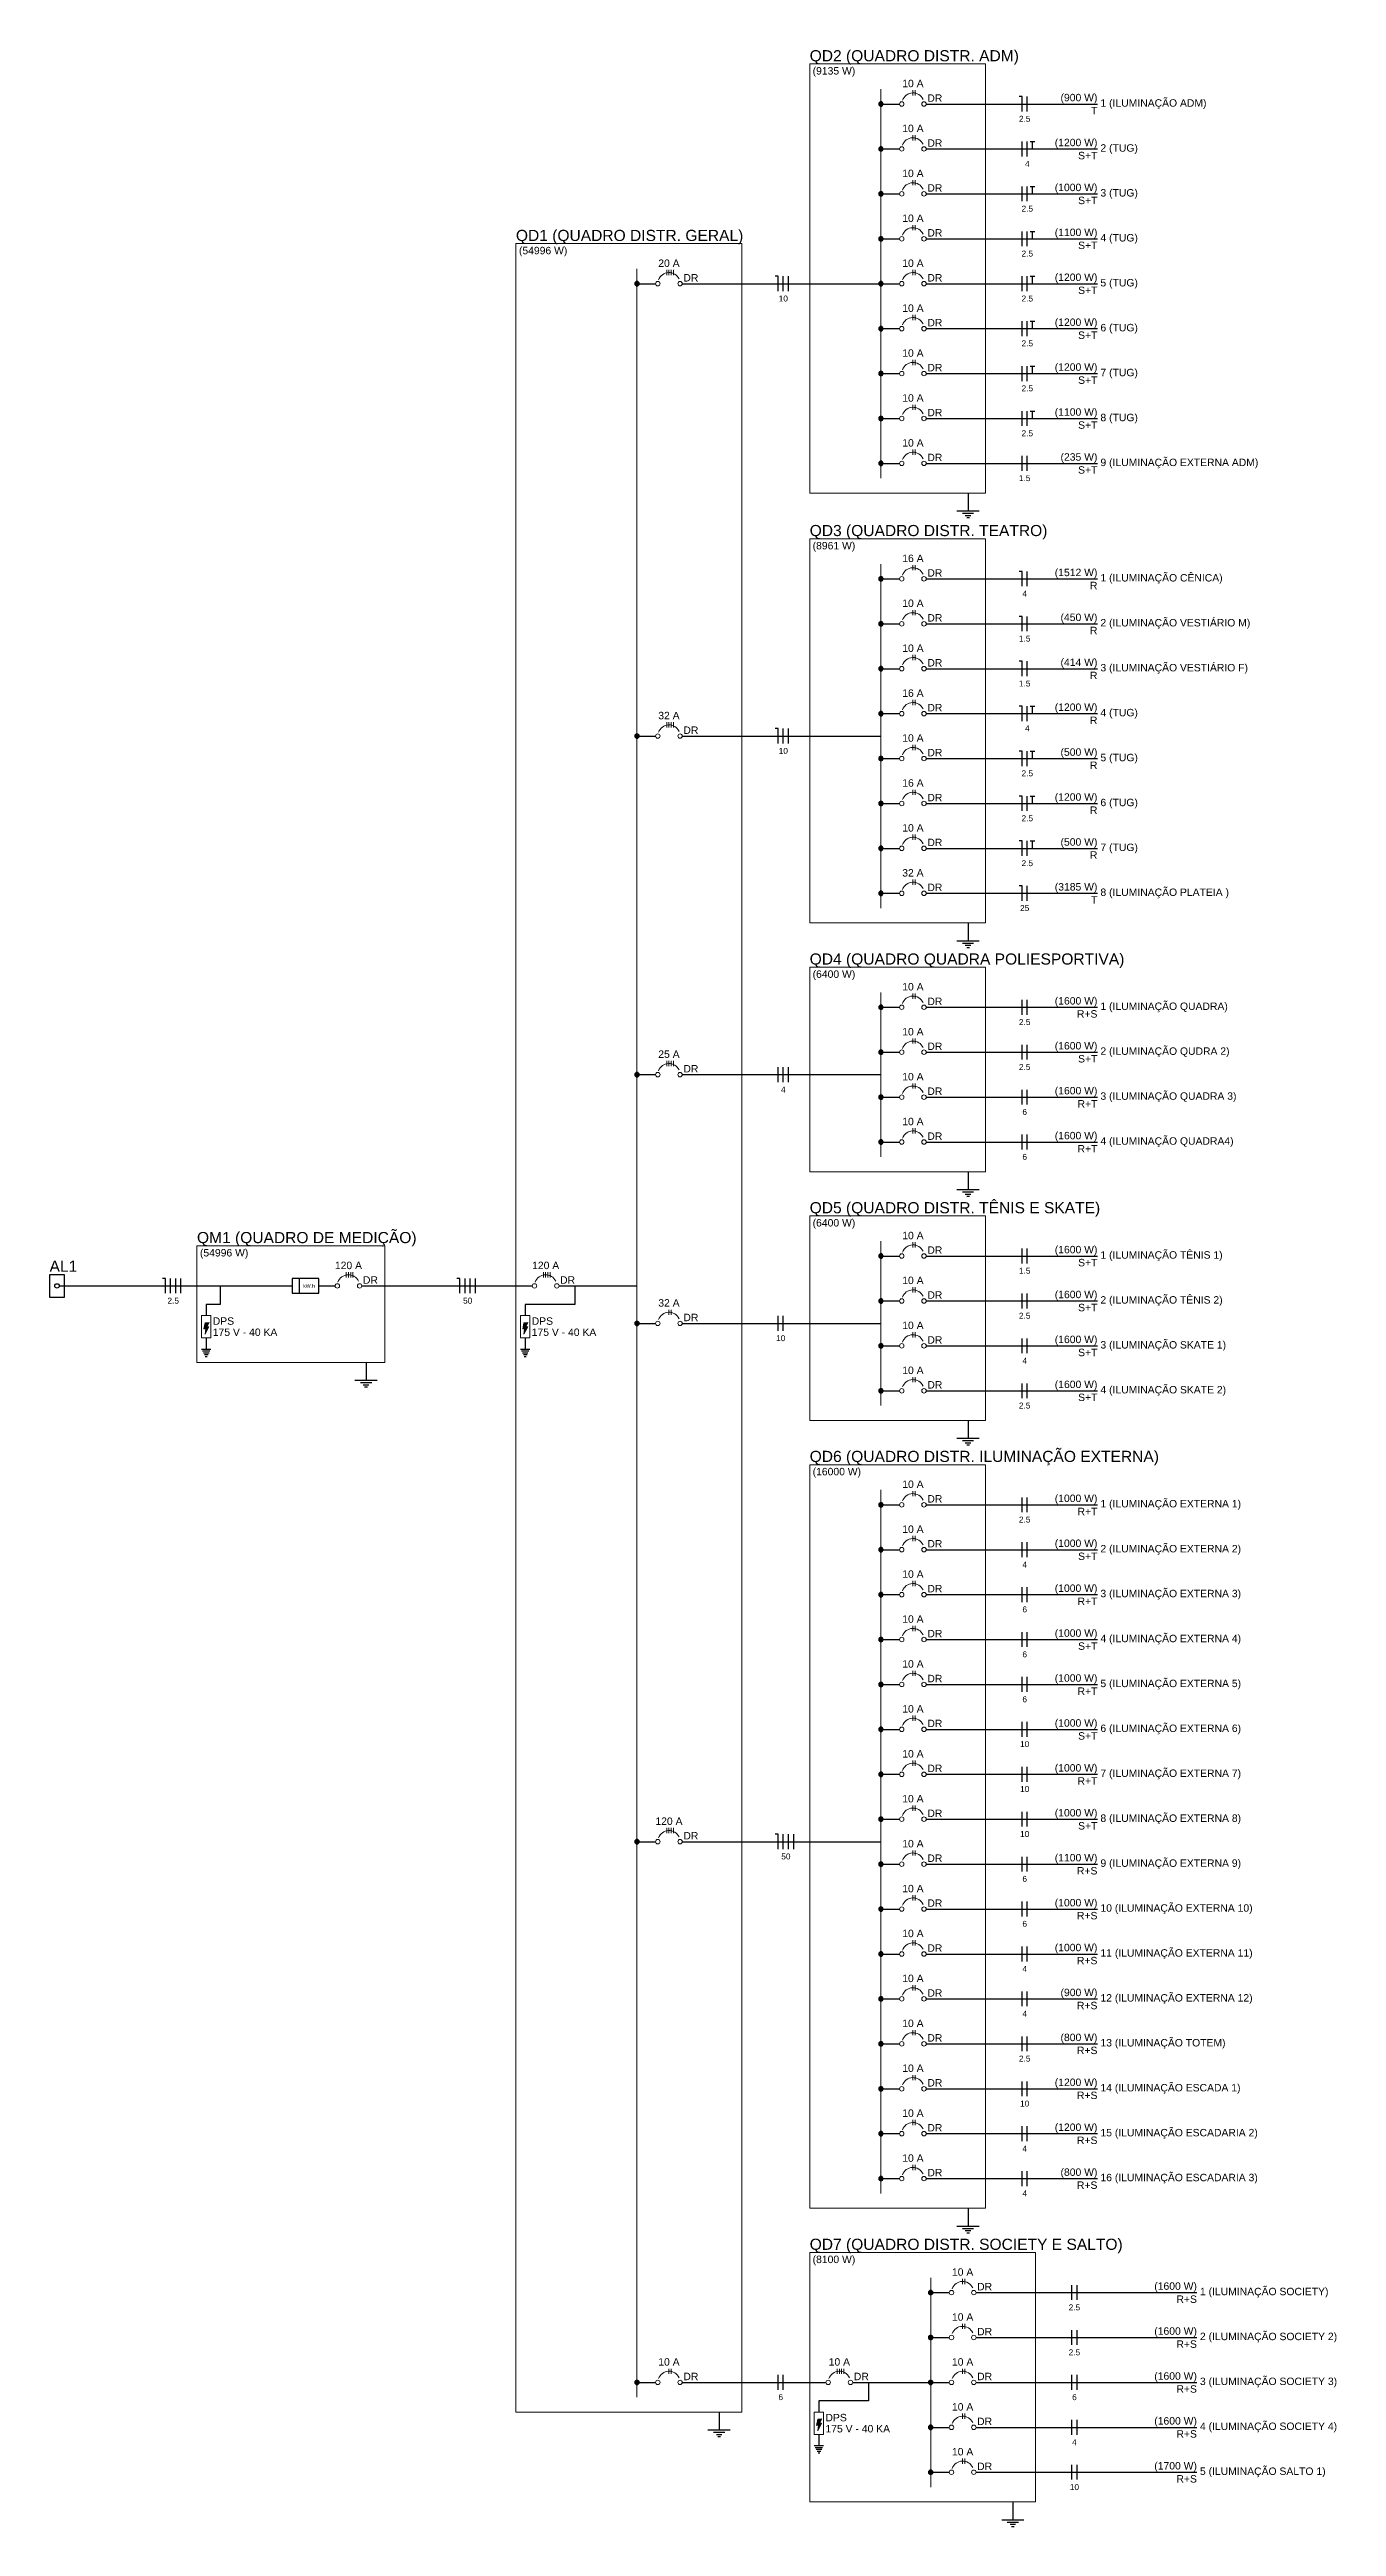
# Model space of a CAD drawing. Header units: millimetres. Extents: x -395 to 1008, y 9 to 692.
# Drawn here: x 101.21 to 119.56, y 67.14 to 102.47 of the extents above; entities that cross this region are included whole.
import ezdxf

# ---------------------------------------------------------------- set-up
doc = ezdxf.new("R2010")
doc.units = ezdxf.units.MM
doc.header["$LTSCALE"] = 0.1
doc.header["$MEASUREMENT"] = 0
for name, color, linetype, lineweight in [('.10', 200, 'Continuous', 5), ('.30', 50, 'Continuous', 5), ('.40 Interno parede', 27, 'Continuous', 5)]:
    doc.layers.add(name, color=color, linetype=linetype, lineweight=lineweight)
for name, color, linetype in [('DI-Linhas_do_diagrama', 9, 'Continuous'), ('DI-Pontilhado', 7, 'Continuous'), ('DI-Textos_do_diagrama', 7, 'Continuous')]:
    doc.layers.add(name, color=color, linetype=linetype)
doc.styles.add('Arial', font='arial.ttf')

msp = doc.modelspace()

# ---------------------------------------------------------------- texts
at = {"layer": '.40 Interno parede', "color": 27, "line_spacing_factor": 0.9, "style": 'Arial'}
for s, insert, char_height, width, attachment_point in [('QD2 (QUADRO DISTR. ADM)', (112.049, 102.254), 0.15885, 5.91572, 7), ('(9135 W)', (112.091, 102.081), 0.1059, 1.19257, 7), ('10 A', (113.521, 101.931), 0.1059, 0.59657, 8), ('DR', (113.727, 101.724), 0.1059, 0.41886, 7), ('(900 W)', (116.152, 101.7), 0.1059, 1.03128, 9), ('1 (ILUMINAÇÃO ADM)', (116.195, 101.622), 0.1059, 2.96471, 7), ('10 A', (113.521, 101.29), 0.1059, 0.59657, 8), ('2.5', (115.115, 101.438), 0.0847, 0.31973, 8), ('T', (116.152, 101.544), 0.106, 0.17714, 9), ('DR', (113.727, 101.083), 0.1059, 0.41886, 7), ('(1200 W)', (116.152, 101.059), 0.1059, 1.19257, 9), ('2 (TUG)', (116.195, 100.981), 0.1059, 1.04714, 7), ('10 A', (113.521, 100.649), 0.1059, 0.59657, 8), ('4', (115.152, 100.797), 0.0847, 0.12792, 8), ('S+T', (116.152, 100.903), 0.1059, 0.53993, 9), ('DR', (113.727, 100.443), 0.1059, 0.41886, 7), ('(1000 W)', (116.152, 100.418), 0.1059, 1.19257, 9), ('S+T', (116.152, 100.263), 0.1059, 0.53993, 9), ('3 (TUG)', (116.195, 100.341), 0.1059, 1.04714, 7), ('10 A', (113.521, 100.009), 0.1059, 0.59657, 8), ('2.5', (115.152, 100.157), 0.0847, 0.31973, 8), ('QD1 (QUADRO DISTR. GERAL)', (107.86, 99.691), 0.15885, 6.42963, 7), ('(54996 W)', (107.903, 99.518), 0.1059, 1.35385, 7), ('DR', (113.727, 99.802), 0.1059, 0.41886, 7), ('(1100 W)', (116.152, 99.778), 0.1059, 1.19257, 9), ('S+T', (116.152, 99.622), 0.1059, 0.53993, 9), ('4 (TUG)', (116.195, 99.7), 0.1059, 1.04714, 7), ('20 A', (110.042, 99.368), 0.1059, 0.59657, 8), ('10 A', (113.521, 99.368), 0.1059, 0.59657, 8), ('2.5', (115.152, 99.516), 0.0847, 0.31973, 8), ('(1200 W)', (116.152, 99.137), 0.1059, 1.19257, 9), ('DR', (110.248, 99.161), 0.1059, 0.41886, 7), ('10', (111.673, 98.875), 0.0847, 0.25583, 8), ('DR', (113.727, 99.161), 0.1059, 0.41886, 7), ('2.5', (115.152, 98.875), 0.0847, 0.31973, 8), ('S+T', (116.152, 98.981), 0.1059, 0.53993, 9), ('5 (TUG)', (116.195, 99.059), 0.1059, 1.04714, 7), ('10 A', (113.521, 98.727), 0.1059, 0.59657, 8), ('DR', (113.727, 98.521), 0.1059, 0.41886, 7), ('(1200 W)', (116.152, 98.496), 0.1059, 1.19257, 9), ('6 (TUG)', (116.195, 98.419), 0.1059, 1.04714, 7), ('2.5', (115.152, 98.235), 0.0847, 0.31973, 8), ('S+T', (116.152, 98.341), 0.1059, 0.53993, 9), ('10 A', (113.521, 98.086), 0.1059, 0.59657, 8), ('DR', (113.727, 97.88), 0.1059, 0.41886, 7), ('(1200 W)', (116.152, 97.856), 0.1059, 1.19257, 9), ('7 (TUG)', (116.195, 97.778), 0.1059, 1.04714, 7), ('10 A', (113.521, 97.446), 0.1059, 0.59657, 8), ('2.5', (115.152, 97.594), 0.0847, 0.31973, 8), ('S+T', (116.152, 97.7), 0.1059, 0.53993, 9), ('DR', (113.727, 97.239), 0.1059, 0.41886, 7), ('(1100 W)', (116.152, 97.215), 0.1059, 1.19257, 9), ('S+T', (116.152, 97.059), 0.1059, 0.53993, 9), ('8 (TUG)', (116.195, 97.137), 0.1059, 1.04714, 7), ('10 A', (113.521, 96.805), 0.1059, 0.59657, 8), ('2.5', (115.152, 96.953), 0.0847, 0.31973, 8), ('DR', (113.727, 96.599), 0.1059, 0.41886, 7), ('(235 W)', (116.152, 96.574), 0.1059, 1.03128, 9), ('S+T', (116.152, 96.419), 0.1059, 0.53993, 9), ('9 (ILUMINAÇÃO EXTERNA ADM)', (116.195, 96.496), 0.1059, 4.415, 7), ('1.5', (115.115, 96.313), 0.0847, 0.31973, 8), ('QD3 (QUADRO DISTR. TEATRO)', (112.049, 95.482), 0.15885, 6.72246, 7), ('(8961 W)', (112.091, 95.309), 0.1059, 1.19257, 7), ('16 A', (113.521, 95.158), 0.1059, 0.59657, 8), ('DR', (113.727, 94.952), 0.1059, 0.41886, 7), ('(1512 W)', (116.152, 94.927), 0.1059, 1.19257, 9), ('4', (115.115, 94.666), 0.0847, 0.12792, 8), ('R', (116.152, 94.772), 0.106, 0.20943, 9), ('1 (ILUMINAÇÃO CÊNICA)', (116.195, 94.85), 0.1059, 3.416, 7), ('10 A', (113.521, 94.518), 0.1059, 0.59657, 8), ('DR', (113.727, 94.311), 0.1059, 0.41886, 7), ('(450 W)', (116.152, 94.287), 0.1059, 1.03128, 9), ('2 (ILUMINAÇÃO VESTIÁRIO M)', (116.195, 94.209), 0.1059, 4.18942, 7), ('10 A', (113.521, 93.877), 0.1059, 0.59657, 8), ('1.5', (115.115, 94.025), 0.0847, 0.31973, 8), ('R', (116.152, 94.131), 0.106, 0.20943, 9), ('DR', (113.727, 93.67), 0.1059, 0.41886, 7), ('(414 W)', (116.152, 93.646), 0.1059, 1.03128, 9), ('3 (ILUMINAÇÃO VESTIÁRIO F)', (116.195, 93.568), 0.1059, 4.125, 7), ('16 A', (113.521, 93.236), 0.1059, 0.59657, 8), ('1.5', (115.115, 93.384), 0.0847, 0.31973, 8), ('R', (116.152, 93.49), 0.106, 0.20943, 9), ('32 A', (110.042, 92.916), 0.1059, 0.59657, 8), ('DR', (113.727, 93.03), 0.1059, 0.41886, 7), ('(1200 W)', (116.152, 93.005), 0.1059, 1.19257, 9), ('R', (116.152, 92.85), 0.106, 0.20943, 9), ('4 (TUG)', (116.195, 92.928), 0.1059, 1.04714, 7), ('DR', (110.248, 92.709), 0.1059, 0.41886, 7), ('10 A', (113.521, 92.596), 0.1059, 0.59657, 8), ('4', (115.152, 92.744), 0.0847, 0.12792, 8), ('10', (111.673, 92.423), 0.0847, 0.25583, 8), ('DR', (113.727, 92.389), 0.1059, 0.41886, 7), ('(500 W)', (116.152, 92.365), 0.1059, 1.03128, 9), ('R', (116.152, 92.209), 0.106, 0.20943, 9), ('5 (TUG)', (116.195, 92.287), 0.1059, 1.04714, 7), ('16 A', (113.521, 91.955), 0.1059, 0.59657, 8), ('DR', (113.727, 91.748), 0.1059, 0.41886, 7), ('2.5', (115.152, 92.103), 0.0847, 0.31973, 8), ('(1200 W)', (116.152, 91.724), 0.1059, 1.19257, 9), ('2.5', (115.152, 91.462), 0.0847, 0.31973, 8), ('R', (116.152, 91.568), 0.106, 0.20943, 9), ('6 (TUG)', (116.195, 91.646), 0.1059, 1.04714, 7), ('10 A', (113.521, 91.314), 0.1059, 0.59657, 8), ('DR', (113.727, 91.108), 0.1059, 0.41886, 7), ('(500 W)', (116.152, 91.083), 0.1059, 1.03128, 9), ('7 (TUG)', (116.195, 91.006), 0.1059, 1.04714, 7), ('2.5', (115.152, 90.822), 0.0847, 0.31973, 8), ('R', (116.152, 90.928), 0.106, 0.20943, 9), ('32 A', (113.521, 90.673), 0.1059, 0.59657, 8), ('DR', (113.727, 90.467), 0.1059, 0.41886, 7), ('(3185 W)', (116.152, 90.443), 0.1059, 1.19257, 9), ('8 (ILUMINAÇÃO PLATEIA )', (116.195, 90.365), 0.1059, 3.59356, 7), ('25', (115.115, 90.181), 0.0847, 0.25583, 8), ('T', (116.152, 90.287), 0.106, 0.17714, 9), ('QD4 (QUADRO QUADRA POLIESPORTIVA)', (112.049, 89.371), 0.15885, 8.89926, 7), ('(6400 W)', (112.091, 89.198), 0.1059, 1.19257, 7), ('10 A', (113.521, 89.048), 0.1059, 0.59657, 8), ('DR', (113.727, 88.841), 0.1059, 0.41886, 7), ('(1600 W)', (116.152, 88.817), 0.1059, 1.19257, 9), ('R+S', (116.152, 88.661), 0.1059, 0.57221, 9), ('1 (ILUMINAÇÃO QUADRA)', (116.195, 88.739), 0.1059, 3.561, 7), ('10 A', (113.521, 88.407), 0.1059, 0.59657, 8), ('2.5', (115.115, 88.555), 0.0847, 0.31973, 8), ('(1600 W)', (116.152, 88.176), 0.1059, 1.19257, 9), ('25 A', (110.042, 88.087), 0.1059, 0.59657, 8), ('DR', (110.248, 87.88), 0.1059, 0.41886, 7), ('DR', (113.727, 88.201), 0.1059, 0.41886, 7), ('2.5', (115.115, 87.915), 0.0847, 0.31973, 8), ('S+T', (116.152, 88.021), 0.1059, 0.53993, 9), ('2 (ILUMINAÇÃO QUDRA 2)', (116.195, 88.099), 0.1059, 3.60942, 7), ('4', (111.673, 87.594), 0.0847, 0.12792, 8), ('10 A', (113.521, 87.766), 0.1059, 0.59657, 8), ('DR', (113.727, 87.56), 0.1059, 0.41886, 7), ('(1600 W)', (116.152, 87.536), 0.1059, 1.19257, 9), ('3 (ILUMINAÇÃO QUADRA 3)', (116.195, 87.458), 0.1059, 3.80285, 7), ('6', (115.115, 87.274), 0.0847, 0.12792, 8), ('R+T', (116.152, 87.38), 0.1059, 0.55593, 9), ('10 A', (113.521, 87.126), 0.1059, 0.59657, 8), ('DR', (113.727, 86.919), 0.1059, 0.41886, 7), ('(1600 W)', (116.152, 86.895), 0.1059, 1.19257, 9), ('4 (ILUMINAÇÃO QUADRA4)', (116.195, 86.817), 0.1059, 3.72228, 7), ('6', (115.115, 86.633), 0.0847, 0.12792, 8), ('R+T', (116.152, 86.739), 0.1059, 0.55593, 9), ('QD5 (QUADRO DISTR. TÊNIS E SKATE)', (112.049, 85.824), 0.15885, 8.21434, 7), ('QM1 (QUADRO DE MEDIÇÃO)', (103.312, 85.397), 0.15885, 6.2092, 7), ('(6400 W)', (112.091, 85.651), 0.1059, 1.19257, 7), ('10 A', (113.521, 85.5), 0.1059, 0.59657, 8), ('AL1', (101.21, 85.037), 0.1588, 0.78289, 7), ('(54996 W)', (103.354, 85.224), 0.1059, 1.35385, 7), ('120 A', (105.472, 85.074), 0.1059, 0.75785, 8), ('120 A', (108.284, 85.074), 0.1059, 0.75785, 8), ('DR', (113.727, 85.294), 0.1059, 0.41886, 7), ('(1600 W)', (116.152, 85.269), 0.1059, 1.19257, 9), ('S+T', (116.152, 85.114), 0.1059, 0.53993, 9), ('1 (ILUMINAÇÃO TÊNIS 1)', (116.195, 85.192), 0.1059, 3.41614, 7), ('kW.h', (104.826, 84.809), 0.0529, 0.34167, 7), ('DR', (105.679, 84.867), 0.1059, 0.41886, 7), ('DR', (108.49, 84.867), 0.1059, 0.41886, 7), ('10 A', (113.521, 84.86), 0.1059, 0.59657, 8), ('1.5', (115.115, 85.008), 0.0847, 0.31973, 8), ('2.5', (102.973, 84.582), 0.0847, 0.31973, 8), ('50', (107.172, 84.582), 0.0847, 0.25583, 8), ('32 A', (110.042, 84.539), 0.1059, 0.59657, 8), ('DR', (110.248, 84.333), 0.1059, 0.41886, 7), ('DR', (113.727, 84.653), 0.1059, 0.41886, 7), ('2.5', (115.115, 84.367), 0.0847, 0.31973, 8), ('(1600 W)', (116.152, 84.629), 0.1059, 1.19257, 9), ('S+T', (116.152, 84.473), 0.1059, 0.53993, 9), ('2 (ILUMINAÇÃO TÊNIS 2)', (116.195, 84.551), 0.1059, 3.41614, 7), ('175 V - 40 KA', (103.537, 84.121), 0.1059, 1.80556, 7), ('DPS', (103.537, 84.28), 0.1059, 0.59628, 7), ('175 V - 40 KA', (108.085, 84.121), 0.1059, 1.80556, 7), ('DPS', (108.085, 84.28), 0.1059, 0.59628, 7), ('10', (111.636, 84.047), 0.0847, 0.25583, 8), ('10 A', (113.521, 84.219), 0.1059, 0.59657, 8), ('DR', (113.727, 84.012), 0.1059, 0.41886, 7), ('(1600 W)', (116.152, 83.988), 0.1059, 1.19257, 9), ('3 (ILUMINAÇÃO SKATE 1)', (116.195, 83.91), 0.1059, 3.51299, 7), ('4', (115.115, 83.726), 0.0847, 0.12792, 8), ('S+T', (116.152, 83.832), 0.1059, 0.53993, 9), ('10 A', (113.521, 83.578), 0.1059, 0.59657, 8), ('DR', (113.727, 83.372), 0.1059, 0.41886, 7), ('(1600 W)', (116.152, 83.347), 0.1059, 1.19257, 9), ('4 (ILUMINAÇÃO SKATE 2)', (116.195, 83.27), 0.1059, 3.51299, 7), ('2.5', (115.115, 83.086), 0.0847, 0.31973, 8), ('S+T', (116.152, 83.192), 0.1059, 0.53993, 9), ('QD6 (QUADRO DISTR. ILUMINAÇÃO EXTERNA)', (112.049, 82.276), 0.15885, 9.87658, 7), ('(16000 W)', (112.091, 82.103), 0.1059, 1.35385, 7), ('10 A', (113.521, 81.953), 0.1059, 0.59657, 8), ('DR', (113.727, 81.746), 0.1059, 0.41886, 7), ('(1000 W)', (116.152, 81.722), 0.1059, 1.19257, 9), ('R+T', (116.152, 81.566), 0.1059, 0.55593, 9), ('1 (ILUMINAÇÃO EXTERNA 1)', (116.195, 81.644), 0.1059, 3.93185, 7), ('10 A', (113.521, 81.312), 0.1059, 0.59657, 8), ('2.5', (115.115, 81.46), 0.0847, 0.31973, 8), ('DR', (113.727, 81.105), 0.1059, 0.41886, 7), ('4', (115.115, 80.819), 0.0847, 0.12792, 8), ('(1000 W)', (116.152, 81.081), 0.1059, 1.19257, 9), ('S+T', (116.152, 80.925), 0.1059, 0.53993, 9), ('2 (ILUMINAÇÃO EXTERNA 2)', (116.195, 81.003), 0.1059, 3.93185, 7), ('10 A', (113.521, 80.671), 0.1059, 0.59657, 8), ('DR', (113.727, 80.465), 0.1059, 0.41886, 7), ('(1000 W)', (116.152, 80.44), 0.1059, 1.19257, 9), ('6', (115.115, 80.179), 0.0847, 0.12792, 8), ('R+T', (116.152, 80.285), 0.1059, 0.55593, 9), ('3 (ILUMINAÇÃO EXTERNA 3)', (116.195, 80.363), 0.1059, 3.93185, 7), ('10 A', (113.521, 80.03), 0.1059, 0.59657, 8), ('DR', (113.727, 79.824), 0.1059, 0.41886, 7), ('(1000 W)', (116.152, 79.8), 0.1059, 1.19257, 9), ('4 (ILUMINAÇÃO EXTERNA 4)', (116.195, 79.722), 0.1059, 3.93185, 7), ('10 A', (113.521, 79.39), 0.1059, 0.59657, 8), ('6', (115.115, 79.538), 0.0847, 0.12792, 8), ('S+T', (116.152, 79.644), 0.1059, 0.53993, 9), ('DR', (113.727, 79.183), 0.1059, 0.41886, 7), ('(1000 W)', (116.152, 79.159), 0.1059, 1.19257, 9), ('5 (ILUMINAÇÃO EXTERNA 5)', (116.195, 79.081), 0.1059, 3.93185, 7), ('10 A', (113.521, 78.749), 0.1059, 0.59657, 8), ('6', (115.115, 78.897), 0.0847, 0.12792, 8), ('R+T', (116.152, 79.003), 0.1059, 0.55593, 9), ('DR', (113.727, 78.543), 0.1059, 0.41886, 7), ('(1000 W)', (116.152, 78.518), 0.1059, 1.19257, 9), ('S+T', (116.152, 78.363), 0.1059, 0.53993, 9), ('6 (ILUMINAÇÃO EXTERNA 6)', (116.195, 78.441), 0.1059, 3.93185, 7), ('10 A', (113.521, 78.108), 0.1059, 0.59657, 8), ('10', (115.115, 78.257), 0.0847, 0.25583, 8), ('DR', (113.727, 77.902), 0.1059, 0.41886, 7), ('(1000 W)', (116.152, 77.877), 0.1059, 1.19257, 9), ('R+T', (116.152, 77.722), 0.1059, 0.55593, 9), ('7 (ILUMINAÇÃO EXTERNA 7)', (116.195, 77.8), 0.1059, 3.93185, 7), ('10 A', (113.521, 77.468), 0.1059, 0.59657, 8), ('DR', (113.727, 77.261), 0.1059, 0.41886, 7), ('10', (115.115, 77.616), 0.0847, 0.25583, 8), ('(1000 W)', (116.152, 77.237), 0.1059, 1.19257, 9), ('120 A', (110.042, 77.147), 0.1059, 0.75785, 8), ('DR', (110.248, 76.941), 0.1059, 0.41886, 7), ('10', (115.115, 76.975), 0.0847, 0.25583, 8), ('S+T', (116.152, 77.081), 0.1059, 0.53993, 9), ('8 (ILUMINAÇÃO EXTERNA 8)', (116.195, 77.159), 0.1059, 3.93185, 7), ('50', (111.71, 76.655), 0.0847, 0.25583, 8), ('10 A', (113.521, 76.827), 0.1059, 0.59657, 8), ('DR', (113.727, 76.621), 0.1059, 0.41886, 7), ('(1100 W)', (116.152, 76.596), 0.1059, 1.19257, 9), ('9 (ILUMINAÇÃO EXTERNA 9)', (116.195, 76.518), 0.1059, 3.93185, 7), ('6', (115.115, 76.335), 0.0847, 0.12792, 8), ('R+S', (116.152, 76.44), 0.1059, 0.57221, 9), ('10 A', (113.521, 76.186), 0.1059, 0.59657, 8), ('DR', (113.727, 75.98), 0.1059, 0.41886, 7), ('(1000 W)', (116.152, 75.955), 0.1059, 1.19257, 9), ('10 (ILUMINAÇÃO EXTERNA 10)', (116.195, 75.878), 0.1059, 4.25442, 7), ('10 A', (113.521, 75.546), 0.1059, 0.59657, 8), ('6', (115.115, 75.694), 0.0847, 0.12792, 8), ('R+S', (116.152, 75.8), 0.1059, 0.57221, 9), ('DR', (113.727, 75.339), 0.1059, 0.41886, 7), ('(1000 W)', (116.152, 75.315), 0.1059, 1.19257, 9), ('R+S', (116.152, 75.159), 0.1059, 0.57221, 9), ('11 (ILUMINAÇÃO EXTERNA 11)', (116.195, 75.237), 0.1059, 4.25442, 7), ('10 A', (113.521, 74.905), 0.1059, 0.59657, 8), ('4', (115.115, 75.053), 0.0847, 0.12792, 8), ('DR', (113.727, 74.698), 0.1059, 0.41886, 7), ('(900 W)', (116.152, 74.674), 0.1059, 1.03128, 9), ('R+S', (116.152, 74.518), 0.1059, 0.57221, 9), ('12 (ILUMINAÇÃO EXTERNA 12)', (116.195, 74.596), 0.1059, 4.25442, 7), ('10 A', (113.521, 74.264), 0.1059, 0.59657, 8), ('4', (115.115, 74.412), 0.0847, 0.12792, 8), ('DR', (113.727, 74.058), 0.1059, 0.41886, 7), ('2.5', (115.115, 73.772), 0.0847, 0.31973, 8), ('(800 W)', (116.152, 74.033), 0.1059, 1.03128, 9), ('R+S', (116.152, 73.878), 0.1059, 0.57221, 9), ('13 (ILUMINAÇÃO TOTEM)', (116.195, 73.956), 0.1059, 3.49643, 7), ('10 A', (113.521, 73.624), 0.1059, 0.59657, 8), ('DR', (113.727, 73.417), 0.1059, 0.41886, 7), ('(1200 W)', (116.152, 73.393), 0.1059, 1.19257, 9), ('14 (ILUMINAÇÃO ESCADA 1)', (116.195, 73.315), 0.1059, 3.91599, 7), ('10', (115.115, 73.131), 0.0847, 0.25583, 8), ('R+S', (116.152, 73.237), 0.1059, 0.57221, 9), ('10 A', (113.521, 72.983), 0.1059, 0.59657, 8), ('DR', (113.727, 72.776), 0.1059, 0.41886, 7), ('(1200 W)', (116.152, 72.752), 0.1059, 1.19257, 9), ('15 (ILUMINAÇÃO ESCADARIA 2)', (116.195, 72.674), 0.1059, 4.39942, 7), ('10 A', (113.521, 72.342), 0.1059, 0.59657, 8), ('4', (115.115, 72.49), 0.0847, 0.12792, 8), ('R+S', (116.152, 72.596), 0.1059, 0.57221, 9), ('DR', (113.727, 72.136), 0.1059, 0.41886, 7), ('(800 W)', (116.152, 72.111), 0.1059, 1.03128, 9), ('16 (ILUMINAÇÃO ESCADARIA 3)', (116.195, 72.034), 0.1059, 4.39942, 7), ('4', (115.115, 71.85), 0.0847, 0.12792, 8), ('R+S', (116.152, 71.956), 0.1059, 0.57221, 9), ('QD7 (QUADRO DISTR. SOCIETY E SALTO)', (112.049, 71.04), 0.15885, 8.85006, 7), ('(8100 W)', (112.091, 70.867), 0.1059, 1.19257, 7), ('10 A', (114.23, 70.717), 0.1059, 0.59657, 8), ('DR', (114.437, 70.51), 0.1059, 0.41886, 7), ('2.5', (115.824, 70.224), 0.0847, 0.31973, 8), ('(1600 W)', (117.571, 70.486), 0.1059, 1.19257, 9), ('R+S', (117.571, 70.33), 0.1059, 0.57221, 9), ('1 (ILUMINAÇÃO SOCIETY)', (117.614, 70.408), 0.1059, 3.59328, 7), ('10 A', (114.23, 70.076), 0.1059, 0.59657, 8), ('DR', (114.437, 69.869), 0.1059, 0.41886, 7), ('(1600 W)', (117.571, 69.845), 0.1059, 1.19257, 9), ('2.5', (115.824, 69.583), 0.0847, 0.31973, 8), ('R+S', (117.571, 69.689), 0.1059, 0.57221, 9), ('2 (ILUMINAÇÃO SOCIETY 2)', (117.614, 69.767), 0.1059, 3.83514, 7), ('10 A', (110.042, 69.435), 0.1059, 0.59657, 8), ('DR', (110.248, 69.229), 0.1059, 0.41886, 7), ('10 A', (112.472, 69.435), 0.1059, 0.59657, 8), ('DR', (112.679, 69.229), 0.1059, 0.41886, 7), ('10 A', (114.23, 69.435), 0.1059, 0.59657, 8), ('DR', (114.437, 69.229), 0.1059, 0.41886, 7), ('(1600 W)', (117.571, 69.204), 0.1059, 1.19257, 9), ('3 (ILUMINAÇÃO SOCIETY 3)', (117.614, 69.127), 0.1059, 3.83514, 7), ('6', (111.636, 68.943), 0.0847, 0.12792, 8), ('10 A', (114.23, 68.794), 0.1059, 0.59657, 8), ('6', (115.824, 68.943), 0.0847, 0.12792, 8), ('R+S', (117.571, 69.049), 0.1059, 0.57221, 9), ('175 V - 40 KA', (112.274, 68.482), 0.1059, 1.80556, 7), ('DPS', (112.274, 68.641), 0.1059, 0.59628, 7), ('DR', (114.437, 68.588), 0.1059, 0.41886, 7), ('(1600 W)', (117.571, 68.564), 0.1059, 1.19257, 9), ('4 (ILUMINAÇÃO SOCIETY 4)', (117.614, 68.486), 0.1059, 3.83514, 7), ('10 A', (114.23, 68.154), 0.1059, 0.59657, 8), ('4', (115.824, 68.302), 0.0847, 0.12792, 8), ('R+S', (117.571, 68.408), 0.1059, 0.57221, 9), ('DR', (114.437, 67.947), 0.1059, 0.41886, 7), ('(1700 W)', (117.571, 67.923), 0.1059, 1.19257, 9), ('R+S', (117.571, 67.767), 0.1059, 0.57221, 9), ('5 (ILUMINAÇÃO SALTO 1)', (117.614, 67.845), 0.1059, 3.51299, 7), ('10', (115.824, 67.661), 0.0847, 0.25583, 8)]:
    msp.add_mtext(s, dxfattribs=dict(at, insert=insert, char_height=char_height, width=width, attachment_point=attachment_point))

# ---------------------------------------------------------------- hatches: boundary and pattern name
at = {"layer": 'DI-Linhas_do_diagrama', "linetype": 'Continuous'}
for points in [[(113.097, 101.692), (113.097, 101.695), (113.096, 101.698), (113.096, 101.701), (113.095, 101.703), (113.094, 101.706), (113.093, 101.708), (113.091, 101.711), (113.09, 101.713), (113.088, 101.715), (113.086, 101.717), (113.083, 101.718), (113.081, 101.72), (113.079, 101.721), (113.076, 101.722), (113.073, 101.723), (113.071, 101.724), (113.068, 101.724), (113.065, 101.724), (113.062, 101.724), (113.06, 101.724), (113.057, 101.723), (113.054, 101.722), (113.052, 101.721), (113.049, 101.72), (113.047, 101.718), (113.045, 101.717), (113.043, 101.715), (113.041, 101.713), (113.039, 101.711), (113.038, 101.708), (113.036, 101.706), (113.035, 101.703), (113.035, 101.701), (113.034, 101.698), (113.034, 101.695), (113.033, 101.692), (113.065, 101.692)], [(113.033, 101.692), (113.034, 101.69), (113.034, 101.687), (113.035, 101.684), (113.035, 101.682), (113.036, 101.679), (113.038, 101.677), (113.039, 101.674), (113.041, 101.672), (113.043, 101.67), (113.045, 101.668), (113.047, 101.666), (113.049, 101.665), (113.052, 101.664), (113.054, 101.663), (113.057, 101.662), (113.06, 101.661), (113.062, 101.661), (113.065, 101.661), (113.068, 101.661), (113.071, 101.661), (113.073, 101.662), (113.076, 101.663), (113.079, 101.664), (113.081, 101.665), (113.083, 101.666), (113.086, 101.668), (113.088, 101.67), (113.09, 101.672), (113.091, 101.674), (113.093, 101.677), (113.094, 101.679), (113.095, 101.682), (113.096, 101.684), (113.096, 101.687), (113.097, 101.69), (113.097, 101.692), (113.065, 101.692)], [(113.097, 101.052), (113.097, 101.055), (113.096, 101.057), (113.096, 101.06), (113.095, 101.063), (113.094, 101.065), (113.093, 101.068), (113.091, 101.07), (113.09, 101.072), (113.088, 101.074), (113.086, 101.076), (113.083, 101.078), (113.081, 101.079), (113.079, 101.081), (113.076, 101.082), (113.073, 101.082), (113.071, 101.083), (113.068, 101.083), (113.065, 101.084), (113.062, 101.083), (113.06, 101.083), (113.057, 101.082), (113.054, 101.082), (113.052, 101.081), (113.049, 101.079), (113.047, 101.078), (113.045, 101.076), (113.043, 101.074), (113.041, 101.072), (113.039, 101.07), (113.038, 101.068), (113.036, 101.065), (113.035, 101.063), (113.035, 101.06), (113.034, 101.057), (113.034, 101.055), (113.033, 101.052), (113.065, 101.052)], [(113.033, 101.052), (113.034, 101.049), (113.034, 101.046), (113.035, 101.044), (113.035, 101.041), (113.036, 101.038), (113.038, 101.036), (113.039, 101.034), (113.041, 101.031), (113.043, 101.029), (113.045, 101.027), (113.047, 101.026), (113.049, 101.024), (113.052, 101.023), (113.054, 101.022), (113.057, 101.021), (113.06, 101.02), (113.062, 101.02), (113.065, 101.02), (113.068, 101.02), (113.071, 101.02), (113.073, 101.021), (113.076, 101.022), (113.079, 101.023), (113.081, 101.024), (113.083, 101.026), (113.086, 101.027), (113.088, 101.029), (113.09, 101.031), (113.091, 101.034), (113.093, 101.036), (113.094, 101.038), (113.095, 101.041), (113.096, 101.044), (113.096, 101.046), (113.097, 101.049), (113.097, 101.052), (113.065, 101.052)], [(113.097, 100.411), (113.097, 100.414), (113.096, 100.417), (113.096, 100.419), (113.095, 100.422), (113.094, 100.424), (113.093, 100.427), (113.091, 100.429), (113.09, 100.431), (113.088, 100.434), (113.086, 100.435), (113.083, 100.437), (113.081, 100.439), (113.079, 100.44), (113.076, 100.441), (113.073, 100.442), (113.071, 100.442), (113.068, 100.443), (113.065, 100.443), (113.062, 100.443), (113.06, 100.442), (113.057, 100.442), (113.054, 100.441), (113.052, 100.44), (113.049, 100.439), (113.047, 100.437), (113.045, 100.435), (113.043, 100.434), (113.041, 100.431), (113.039, 100.429), (113.038, 100.427), (113.036, 100.424), (113.035, 100.422), (113.035, 100.419), (113.034, 100.417), (113.034, 100.414), (113.033, 100.411), (113.065, 100.411)], [(113.033, 100.411), (113.034, 100.408), (113.034, 100.406), (113.035, 100.403), (113.035, 100.4), (113.036, 100.398), (113.038, 100.395), (113.039, 100.393), (113.041, 100.391), (113.043, 100.389), (113.045, 100.387), (113.047, 100.385), (113.049, 100.384), (113.052, 100.382), (113.054, 100.381), (113.057, 100.38), (113.06, 100.38), (113.062, 100.379), (113.065, 100.379), (113.068, 100.379), (113.071, 100.38), (113.073, 100.38), (113.076, 100.381), (113.079, 100.382), (113.081, 100.384), (113.083, 100.385), (113.086, 100.387), (113.088, 100.389), (113.09, 100.391), (113.091, 100.393), (113.093, 100.395), (113.094, 100.398), (113.095, 100.4), (113.096, 100.403), (113.096, 100.406), (113.097, 100.408), (113.097, 100.411), (113.065, 100.411)], [(113.097, 99.77), (113.097, 99.773), (113.096, 99.776), (113.096, 99.779), (113.095, 99.781), (113.094, 99.784), (113.093, 99.786), (113.091, 99.789), (113.09, 99.791), (113.088, 99.793), (113.086, 99.795), (113.083, 99.796), (113.081, 99.798), (113.079, 99.799), (113.076, 99.8), (113.073, 99.801), (113.071, 99.802), (113.068, 99.802), (113.065, 99.802), (113.062, 99.802), (113.06, 99.802), (113.057, 99.801), (113.054, 99.8), (113.052, 99.799), (113.049, 99.798), (113.047, 99.796), (113.045, 99.795), (113.043, 99.793), (113.041, 99.791), (113.039, 99.789), (113.038, 99.786), (113.036, 99.784), (113.035, 99.781), (113.035, 99.779), (113.034, 99.776), (113.034, 99.773), (113.033, 99.77), (113.065, 99.77)], [(113.033, 99.77), (113.034, 99.768), (113.034, 99.765), (113.035, 99.762), (113.035, 99.759), (113.036, 99.757), (113.038, 99.754), (113.039, 99.752), (113.041, 99.75), (113.043, 99.748), (113.045, 99.746), (113.047, 99.744), (113.049, 99.743), (113.052, 99.742), (113.054, 99.741), (113.057, 99.74), (113.06, 99.739), (113.062, 99.739), (113.065, 99.739), (113.068, 99.739), (113.071, 99.739), (113.073, 99.74), (113.076, 99.741), (113.079, 99.742), (113.081, 99.743), (113.083, 99.744), (113.086, 99.746), (113.088, 99.748), (113.09, 99.75), (113.091, 99.752), (113.093, 99.754), (113.094, 99.757), (113.095, 99.759), (113.096, 99.762), (113.096, 99.765), (113.097, 99.768), (113.097, 99.77), (113.065, 99.77)], [(109.618, 99.13), (109.618, 99.132), (109.618, 99.135), (109.617, 99.138), (109.616, 99.141), (109.615, 99.143), (109.614, 99.146), (109.612, 99.148), (109.611, 99.15), (109.609, 99.152), (109.607, 99.154), (109.605, 99.156), (109.602, 99.157), (109.6, 99.158), (109.597, 99.16), (109.595, 99.16), (109.592, 99.161), (109.589, 99.161), (109.586, 99.161), (109.584, 99.161), (109.581, 99.161), (109.578, 99.16), (109.575, 99.16), (109.573, 99.158), (109.57, 99.157), (109.568, 99.156), (109.566, 99.154), (109.564, 99.152), (109.562, 99.15), (109.56, 99.148), (109.559, 99.146), (109.558, 99.143), (109.557, 99.141), (109.556, 99.138), (109.555, 99.135), (109.555, 99.132), (109.555, 99.13), (109.586, 99.13)], [(109.555, 99.13), (109.555, 99.127), (109.555, 99.124), (109.556, 99.121), (109.557, 99.119), (109.558, 99.116), (109.559, 99.114), (109.56, 99.111), (109.562, 99.109), (109.564, 99.107), (109.566, 99.105), (109.568, 99.104), (109.57, 99.102), (109.573, 99.101), (109.575, 99.1), (109.578, 99.099), (109.581, 99.098), (109.584, 99.098), (109.586, 99.098), (109.589, 99.098), (109.592, 99.098), (109.595, 99.099), (109.597, 99.1), (109.6, 99.101), (109.602, 99.102), (109.605, 99.104), (109.607, 99.105), (109.609, 99.107), (109.611, 99.109), (109.612, 99.111), (109.614, 99.114), (109.615, 99.116), (109.616, 99.119), (109.617, 99.121), (109.618, 99.124), (109.618, 99.127), (109.618, 99.13), (109.586, 99.13)], [(113.097, 99.13), (113.097, 99.132), (113.096, 99.135), (113.096, 99.138), (113.095, 99.141), (113.094, 99.143), (113.093, 99.146), (113.091, 99.148), (113.09, 99.15), (113.088, 99.152), (113.086, 99.154), (113.083, 99.156), (113.081, 99.157), (113.079, 99.158), (113.076, 99.16), (113.073, 99.16), (113.071, 99.161), (113.068, 99.161), (113.065, 99.161), (113.062, 99.161), (113.06, 99.161), (113.057, 99.16), (113.054, 99.16), (113.052, 99.158), (113.049, 99.157), (113.047, 99.156), (113.045, 99.154), (113.043, 99.152), (113.041, 99.15), (113.039, 99.148), (113.038, 99.146), (113.036, 99.143), (113.035, 99.141), (113.035, 99.138), (113.034, 99.135), (113.034, 99.132), (113.033, 99.13), (113.065, 99.13)], [(113.033, 99.13), (113.034, 99.127), (113.034, 99.124), (113.035, 99.121), (113.035, 99.119), (113.036, 99.116), (113.038, 99.114), (113.039, 99.111), (113.041, 99.109), (113.043, 99.107), (113.045, 99.105), (113.047, 99.104), (113.049, 99.102), (113.052, 99.101), (113.054, 99.1), (113.057, 99.099), (113.06, 99.098), (113.062, 99.098), (113.065, 99.098), (113.068, 99.098), (113.071, 99.098), (113.073, 99.099), (113.076, 99.1), (113.079, 99.101), (113.081, 99.102), (113.083, 99.104), (113.086, 99.105), (113.088, 99.107), (113.09, 99.109), (113.091, 99.111), (113.093, 99.114), (113.094, 99.116), (113.095, 99.119), (113.096, 99.121), (113.096, 99.124), (113.097, 99.127), (113.097, 99.13), (113.065, 99.13)], [(113.097, 98.489), (113.097, 98.492), (113.096, 98.494), (113.096, 98.497), (113.095, 98.5), (113.094, 98.502), (113.093, 98.505), (113.091, 98.507), (113.09, 98.509), (113.088, 98.511), (113.086, 98.513), (113.083, 98.515), (113.081, 98.516), (113.079, 98.518), (113.076, 98.519), (113.073, 98.52), (113.071, 98.52), (113.068, 98.521), (113.065, 98.521), (113.062, 98.521), (113.06, 98.52), (113.057, 98.52), (113.054, 98.519), (113.052, 98.518), (113.049, 98.516), (113.047, 98.515), (113.045, 98.513), (113.043, 98.511), (113.041, 98.509), (113.039, 98.507), (113.038, 98.505), (113.036, 98.502), (113.035, 98.5), (113.035, 98.497), (113.034, 98.494), (113.034, 98.492), (113.033, 98.489), (113.065, 98.489)], [(113.033, 98.489), (113.034, 98.486), (113.034, 98.483), (113.035, 98.481), (113.035, 98.478), (113.036, 98.476), (113.038, 98.473), (113.039, 98.471), (113.041, 98.469), (113.043, 98.467), (113.045, 98.465), (113.047, 98.463), (113.049, 98.461), (113.052, 98.46), (113.054, 98.459), (113.057, 98.458), (113.06, 98.458), (113.062, 98.457), (113.065, 98.457), (113.068, 98.457), (113.071, 98.458), (113.073, 98.458), (113.076, 98.459), (113.079, 98.46), (113.081, 98.461), (113.083, 98.463), (113.086, 98.465), (113.088, 98.467), (113.09, 98.469), (113.091, 98.471), (113.093, 98.473), (113.094, 98.476), (113.095, 98.478), (113.096, 98.481), (113.096, 98.483), (113.097, 98.486), (113.097, 98.489), (113.065, 98.489)], [(113.097, 97.848), (113.097, 97.851), (113.096, 97.854), (113.096, 97.856), (113.095, 97.859), (113.094, 97.862), (113.093, 97.864), (113.091, 97.866), (113.09, 97.869), (113.088, 97.871), (113.086, 97.873), (113.083, 97.874), (113.081, 97.876), (113.079, 97.877), (113.076, 97.878), (113.073, 97.879), (113.071, 97.88), (113.068, 97.88), (113.065, 97.88), (113.062, 97.88), (113.06, 97.88), (113.057, 97.879), (113.054, 97.878), (113.052, 97.877), (113.049, 97.876), (113.047, 97.874), (113.045, 97.873), (113.043, 97.871), (113.041, 97.869), (113.039, 97.866), (113.038, 97.864), (113.036, 97.862), (113.035, 97.859), (113.035, 97.856), (113.034, 97.854), (113.034, 97.851), (113.033, 97.848), (113.065, 97.848)], [(113.033, 97.848), (113.034, 97.846), (113.034, 97.843), (113.035, 97.84), (113.035, 97.837), (113.036, 97.835), (113.038, 97.832), (113.039, 97.83), (113.041, 97.828), (113.043, 97.826), (113.045, 97.824), (113.047, 97.822), (113.049, 97.821), (113.052, 97.819), (113.054, 97.818), (113.057, 97.818), (113.06, 97.817), (113.062, 97.817), (113.065, 97.817), (113.068, 97.817), (113.071, 97.817), (113.073, 97.818), (113.076, 97.818), (113.079, 97.819), (113.081, 97.821), (113.083, 97.822), (113.086, 97.824), (113.088, 97.826), (113.09, 97.828), (113.091, 97.83), (113.093, 97.832), (113.094, 97.835), (113.095, 97.837), (113.096, 97.84), (113.096, 97.843), (113.097, 97.846), (113.097, 97.848), (113.065, 97.848)], [(113.097, 97.208), (113.097, 97.21), (113.096, 97.213), (113.096, 97.216), (113.095, 97.218), (113.094, 97.221), (113.093, 97.223), (113.091, 97.226), (113.09, 97.228), (113.088, 97.23), (113.086, 97.232), (113.083, 97.234), (113.081, 97.235), (113.079, 97.236), (113.076, 97.237), (113.073, 97.238), (113.071, 97.239), (113.068, 97.239), (113.065, 97.239), (113.062, 97.239), (113.06, 97.239), (113.057, 97.238), (113.054, 97.237), (113.052, 97.236), (113.049, 97.235), (113.047, 97.234), (113.045, 97.232), (113.043, 97.23), (113.041, 97.228), (113.039, 97.226), (113.038, 97.223), (113.036, 97.221), (113.035, 97.218), (113.035, 97.216), (113.034, 97.213), (113.034, 97.21), (113.033, 97.208), (113.065, 97.208)], [(113.033, 97.208), (113.034, 97.205), (113.034, 97.202), (113.035, 97.199), (113.035, 97.197), (113.036, 97.194), (113.038, 97.192), (113.039, 97.189), (113.041, 97.187), (113.043, 97.185), (113.045, 97.183), (113.047, 97.182), (113.049, 97.18), (113.052, 97.179), (113.054, 97.178), (113.057, 97.177), (113.06, 97.176), (113.062, 97.176), (113.065, 97.176), (113.068, 97.176), (113.071, 97.176), (113.073, 97.177), (113.076, 97.178), (113.079, 97.179), (113.081, 97.18), (113.083, 97.182), (113.086, 97.183), (113.088, 97.185), (113.09, 97.187), (113.091, 97.189), (113.093, 97.192), (113.094, 97.194), (113.095, 97.197), (113.096, 97.199), (113.096, 97.202), (113.097, 97.205), (113.097, 97.208), (113.065, 97.208)], [(113.097, 96.567), (113.097, 96.57), (113.096, 96.572), (113.096, 96.575), (113.095, 96.578), (113.094, 96.58), (113.093, 96.583), (113.091, 96.585), (113.09, 96.587), (113.088, 96.589), (113.086, 96.591), (113.083, 96.593), (113.081, 96.594), (113.079, 96.596), (113.076, 96.597), (113.073, 96.598), (113.071, 96.598), (113.068, 96.599), (113.065, 96.599), (113.062, 96.599), (113.06, 96.598), (113.057, 96.598), (113.054, 96.597), (113.052, 96.596), (113.049, 96.594), (113.047, 96.593), (113.045, 96.591), (113.043, 96.589), (113.041, 96.587), (113.039, 96.585), (113.038, 96.583), (113.036, 96.58), (113.035, 96.578), (113.035, 96.575), (113.034, 96.572), (113.034, 96.57), (113.033, 96.567), (113.065, 96.567)], [(113.033, 96.567), (113.034, 96.564), (113.034, 96.561), (113.035, 96.559), (113.035, 96.556), (113.036, 96.553), (113.038, 96.551), (113.039, 96.549), (113.041, 96.546), (113.043, 96.544), (113.045, 96.543), (113.047, 96.541), (113.049, 96.539), (113.052, 96.538), (113.054, 96.537), (113.057, 96.536), (113.06, 96.536), (113.062, 96.535), (113.065, 96.535), (113.068, 96.535), (113.071, 96.536), (113.073, 96.536), (113.076, 96.537), (113.079, 96.538), (113.081, 96.539), (113.083, 96.541), (113.086, 96.543), (113.088, 96.544), (113.09, 96.546), (113.091, 96.549), (113.093, 96.551), (113.094, 96.553), (113.095, 96.556), (113.096, 96.559), (113.096, 96.561), (113.097, 96.564), (113.097, 96.567), (113.065, 96.567)], [(113.097, 94.92), (113.097, 94.923), (113.096, 94.926), (113.096, 94.928), (113.095, 94.931), (113.094, 94.934), (113.093, 94.936), (113.091, 94.938), (113.09, 94.941), (113.088, 94.943), (113.086, 94.944), (113.083, 94.946), (113.081, 94.948), (113.079, 94.949), (113.076, 94.95), (113.073, 94.951), (113.071, 94.951), (113.068, 94.952), (113.065, 94.952), (113.062, 94.952), (113.06, 94.951), (113.057, 94.951), (113.054, 94.95), (113.052, 94.949), (113.049, 94.948), (113.047, 94.946), (113.045, 94.944), (113.043, 94.943), (113.041, 94.941), (113.039, 94.938), (113.038, 94.936), (113.036, 94.934), (113.035, 94.931), (113.035, 94.928), (113.034, 94.926), (113.034, 94.923), (113.033, 94.92), (113.065, 94.92)], [(113.033, 94.92), (113.034, 94.917), (113.034, 94.915), (113.035, 94.912), (113.035, 94.909), (113.036, 94.907), (113.038, 94.904), (113.039, 94.902), (113.041, 94.9), (113.043, 94.898), (113.045, 94.896), (113.047, 94.894), (113.049, 94.893), (113.052, 94.891), (113.054, 94.89), (113.057, 94.889), (113.06, 94.889), (113.062, 94.888), (113.065, 94.888), (113.068, 94.888), (113.071, 94.889), (113.073, 94.889), (113.076, 94.89), (113.079, 94.891), (113.081, 94.893), (113.083, 94.894), (113.086, 94.896), (113.088, 94.898), (113.09, 94.9), (113.091, 94.902), (113.093, 94.904), (113.094, 94.907), (113.095, 94.909), (113.096, 94.912), (113.096, 94.915), (113.097, 94.917), (113.097, 94.92), (113.065, 94.92)], [(113.097, 94.279), (113.097, 94.282), (113.096, 94.285), (113.096, 94.288), (113.095, 94.29), (113.094, 94.293), (113.093, 94.295), (113.091, 94.298), (113.09, 94.3), (113.088, 94.302), (113.086, 94.304), (113.083, 94.305), (113.081, 94.307), (113.079, 94.308), (113.076, 94.309), (113.073, 94.31), (113.071, 94.311), (113.068, 94.311), (113.065, 94.311), (113.062, 94.311), (113.06, 94.311), (113.057, 94.31), (113.054, 94.309), (113.052, 94.308), (113.049, 94.307), (113.047, 94.305), (113.045, 94.304), (113.043, 94.302), (113.041, 94.3), (113.039, 94.298), (113.038, 94.295), (113.036, 94.293), (113.035, 94.29), (113.035, 94.288), (113.034, 94.285), (113.034, 94.282), (113.033, 94.279), (113.065, 94.279)], [(113.033, 94.279), (113.034, 94.277), (113.034, 94.274), (113.035, 94.271), (113.035, 94.269), (113.036, 94.266), (113.038, 94.264), (113.039, 94.261), (113.041, 94.259), (113.043, 94.257), (113.045, 94.255), (113.047, 94.253), (113.049, 94.252), (113.052, 94.251), (113.054, 94.25), (113.057, 94.249), (113.06, 94.248), (113.062, 94.248), (113.065, 94.248), (113.068, 94.248), (113.071, 94.248), (113.073, 94.249), (113.076, 94.25), (113.079, 94.251), (113.081, 94.252), (113.083, 94.253), (113.086, 94.255), (113.088, 94.257), (113.09, 94.259), (113.091, 94.261), (113.093, 94.264), (113.094, 94.266), (113.095, 94.269), (113.096, 94.271), (113.096, 94.274), (113.097, 94.277), (113.097, 94.279), (113.065, 94.279)], [(113.097, 93.639), (113.097, 93.642), (113.096, 93.644), (113.096, 93.647), (113.095, 93.65), (113.094, 93.652), (113.093, 93.655), (113.091, 93.657), (113.09, 93.659), (113.088, 93.661), (113.086, 93.663), (113.083, 93.665), (113.081, 93.666), (113.079, 93.668), (113.076, 93.669), (113.073, 93.669), (113.071, 93.67), (113.068, 93.67), (113.065, 93.671), (113.062, 93.67), (113.06, 93.67), (113.057, 93.669), (113.054, 93.669), (113.052, 93.668), (113.049, 93.666), (113.047, 93.665), (113.045, 93.663), (113.043, 93.661), (113.041, 93.659), (113.039, 93.657), (113.038, 93.655), (113.036, 93.652), (113.035, 93.65), (113.035, 93.647), (113.034, 93.644), (113.034, 93.642), (113.033, 93.639), (113.065, 93.639)], [(113.033, 93.639), (113.034, 93.636), (113.034, 93.633), (113.035, 93.631), (113.035, 93.628), (113.036, 93.625), (113.038, 93.623), (113.039, 93.621), (113.041, 93.618), (113.043, 93.616), (113.045, 93.614), (113.047, 93.613), (113.049, 93.611), (113.052, 93.61), (113.054, 93.609), (113.057, 93.608), (113.06, 93.607), (113.062, 93.607), (113.065, 93.607), (113.068, 93.607), (113.071, 93.607), (113.073, 93.608), (113.076, 93.609), (113.079, 93.61), (113.081, 93.611), (113.083, 93.613), (113.086, 93.614), (113.088, 93.616), (113.09, 93.618), (113.091, 93.621), (113.093, 93.623), (113.094, 93.625), (113.095, 93.628), (113.096, 93.631), (113.096, 93.633), (113.097, 93.636), (113.097, 93.639), (113.065, 93.639)], [(113.097, 92.998), (113.097, 93.001), (113.096, 93.004), (113.096, 93.006), (113.095, 93.009), (113.094, 93.011), (113.093, 93.014), (113.091, 93.016), (113.09, 93.018), (113.088, 93.021), (113.086, 93.022), (113.083, 93.024), (113.081, 93.026), (113.079, 93.027), (113.076, 93.028), (113.073, 93.029), (113.071, 93.029), (113.068, 93.03), (113.065, 93.03), (113.062, 93.03), (113.06, 93.029), (113.057, 93.029), (113.054, 93.028), (113.052, 93.027), (113.049, 93.026), (113.047, 93.024), (113.045, 93.022), (113.043, 93.021), (113.041, 93.018), (113.039, 93.016), (113.038, 93.014), (113.036, 93.011), (113.035, 93.009), (113.035, 93.006), (113.034, 93.004), (113.034, 93.001), (113.033, 92.998), (113.065, 92.998)], [(113.033, 92.998), (113.034, 92.995), (113.034, 92.993), (113.035, 92.99), (113.035, 92.987), (113.036, 92.985), (113.038, 92.982), (113.039, 92.98), (113.041, 92.978), (113.043, 92.976), (113.045, 92.974), (113.047, 92.972), (113.049, 92.971), (113.052, 92.969), (113.054, 92.968), (113.057, 92.967), (113.06, 92.967), (113.062, 92.966), (113.065, 92.966), (113.068, 92.966), (113.071, 92.967), (113.073, 92.967), (113.076, 92.968), (113.079, 92.969), (113.081, 92.971), (113.083, 92.972), (113.086, 92.974), (113.088, 92.976), (113.09, 92.978), (113.091, 92.98), (113.093, 92.982), (113.094, 92.985), (113.095, 92.987), (113.096, 92.99), (113.096, 92.993), (113.097, 92.995), (113.097, 92.998), (113.065, 92.998)], [(109.618, 92.678), (109.618, 92.68), (109.618, 92.683), (109.617, 92.686), (109.616, 92.689), (109.615, 92.691), (109.614, 92.694), (109.612, 92.696), (109.611, 92.698), (109.609, 92.7), (109.607, 92.702), (109.605, 92.704), (109.602, 92.705), (109.6, 92.706), (109.597, 92.708), (109.595, 92.708), (109.592, 92.709), (109.589, 92.709), (109.586, 92.709), (109.584, 92.709), (109.581, 92.709), (109.578, 92.708), (109.575, 92.708), (109.573, 92.706), (109.57, 92.705), (109.568, 92.704), (109.566, 92.702), (109.564, 92.7), (109.562, 92.698), (109.56, 92.696), (109.559, 92.694), (109.558, 92.691), (109.557, 92.689), (109.556, 92.686), (109.555, 92.683), (109.555, 92.68), (109.555, 92.678), (109.586, 92.678)], [(109.555, 92.678), (109.555, 92.675), (109.555, 92.672), (109.556, 92.669), (109.557, 92.667), (109.558, 92.664), (109.559, 92.662), (109.56, 92.659), (109.562, 92.657), (109.564, 92.655), (109.566, 92.653), (109.568, 92.652), (109.57, 92.65), (109.573, 92.649), (109.575, 92.648), (109.578, 92.647), (109.581, 92.646), (109.584, 92.646), (109.586, 92.646), (109.589, 92.646), (109.592, 92.646), (109.595, 92.647), (109.597, 92.648), (109.6, 92.649), (109.602, 92.65), (109.605, 92.652), (109.607, 92.653), (109.609, 92.655), (109.611, 92.657), (109.612, 92.659), (109.614, 92.662), (109.615, 92.664), (109.616, 92.667), (109.617, 92.669), (109.618, 92.672), (109.618, 92.675), (109.618, 92.678), (109.586, 92.678)], [(113.097, 92.357), (113.097, 92.36), (113.096, 92.363), (113.096, 92.366), (113.095, 92.368), (113.094, 92.371), (113.093, 92.373), (113.091, 92.376), (113.09, 92.378), (113.088, 92.38), (113.086, 92.382), (113.083, 92.383), (113.081, 92.385), (113.079, 92.386), (113.076, 92.387), (113.073, 92.388), (113.071, 92.389), (113.068, 92.389), (113.065, 92.389), (113.062, 92.389), (113.06, 92.389), (113.057, 92.388), (113.054, 92.387), (113.052, 92.386), (113.049, 92.385), (113.047, 92.383), (113.045, 92.382), (113.043, 92.38), (113.041, 92.378), (113.039, 92.376), (113.038, 92.373), (113.036, 92.371), (113.035, 92.368), (113.035, 92.366), (113.034, 92.363), (113.034, 92.36), (113.033, 92.357), (113.065, 92.357)], [(113.033, 92.357), (113.034, 92.355), (113.034, 92.352), (113.035, 92.349), (113.035, 92.347), (113.036, 92.344), (113.038, 92.341), (113.039, 92.339), (113.041, 92.337), (113.043, 92.335), (113.045, 92.333), (113.047, 92.331), (113.049, 92.33), (113.052, 92.329), (113.054, 92.328), (113.057, 92.327), (113.06, 92.326), (113.062, 92.326), (113.065, 92.326), (113.068, 92.326), (113.071, 92.326), (113.073, 92.327), (113.076, 92.328), (113.079, 92.329), (113.081, 92.33), (113.083, 92.331), (113.086, 92.333), (113.088, 92.335), (113.09, 92.337), (113.091, 92.339), (113.093, 92.341), (113.094, 92.344), (113.095, 92.347), (113.096, 92.349), (113.096, 92.352), (113.097, 92.355), (113.097, 92.357), (113.065, 92.357)], [(113.097, 91.717), (113.097, 91.719), (113.096, 91.722), (113.096, 91.725), (113.095, 91.728), (113.094, 91.73), (113.093, 91.733), (113.091, 91.735), (113.09, 91.737), (113.088, 91.739), (113.086, 91.741), (113.083, 91.743), (113.081, 91.744), (113.079, 91.745), (113.076, 91.747), (113.073, 91.747), (113.071, 91.748), (113.068, 91.748), (113.065, 91.748), (113.062, 91.748), (113.06, 91.748), (113.057, 91.747), (113.054, 91.747), (113.052, 91.745), (113.049, 91.744), (113.047, 91.743), (113.045, 91.741), (113.043, 91.739), (113.041, 91.737), (113.039, 91.735), (113.038, 91.733), (113.036, 91.73), (113.035, 91.728), (113.035, 91.725), (113.034, 91.722), (113.034, 91.719), (113.033, 91.717), (113.065, 91.717)], [(113.033, 91.717), (113.034, 91.714), (113.034, 91.711), (113.035, 91.708), (113.035, 91.706), (113.036, 91.703), (113.038, 91.701), (113.039, 91.698), (113.041, 91.696), (113.043, 91.694), (113.045, 91.692), (113.047, 91.691), (113.049, 91.689), (113.052, 91.688), (113.054, 91.687), (113.057, 91.686), (113.06, 91.685), (113.062, 91.685), (113.065, 91.685), (113.068, 91.685), (113.071, 91.685), (113.073, 91.686), (113.076, 91.687), (113.079, 91.688), (113.081, 91.689), (113.083, 91.691), (113.086, 91.692), (113.088, 91.694), (113.09, 91.696), (113.091, 91.698), (113.093, 91.701), (113.094, 91.703), (113.095, 91.706), (113.096, 91.708), (113.096, 91.711), (113.097, 91.714), (113.097, 91.717), (113.065, 91.717)], [(113.097, 91.076), (113.097, 91.079), (113.096, 91.081), (113.096, 91.084), (113.095, 91.087), (113.094, 91.089), (113.093, 91.092), (113.091, 91.094), (113.09, 91.096), (113.088, 91.098), (113.086, 91.1), (113.083, 91.102), (113.081, 91.103), (113.079, 91.105), (113.076, 91.106), (113.073, 91.107), (113.071, 91.107), (113.068, 91.108), (113.065, 91.108), (113.062, 91.108), (113.06, 91.107), (113.057, 91.107), (113.054, 91.106), (113.052, 91.105), (113.049, 91.103), (113.047, 91.102), (113.045, 91.1), (113.043, 91.098), (113.041, 91.096), (113.039, 91.094), (113.038, 91.092), (113.036, 91.089), (113.035, 91.087), (113.035, 91.084), (113.034, 91.081), (113.034, 91.079), (113.033, 91.076), (113.065, 91.076)], [(113.033, 91.076), (113.034, 91.073), (113.034, 91.07), (113.035, 91.068), (113.035, 91.065), (113.036, 91.063), (113.038, 91.06), (113.039, 91.058), (113.041, 91.056), (113.043, 91.054), (113.045, 91.052), (113.047, 91.05), (113.049, 91.048), (113.052, 91.047), (113.054, 91.046), (113.057, 91.045), (113.06, 91.045), (113.062, 91.044), (113.065, 91.044), (113.068, 91.044), (113.071, 91.045), (113.073, 91.045), (113.076, 91.046), (113.079, 91.047), (113.081, 91.048), (113.083, 91.05), (113.086, 91.052), (113.088, 91.054), (113.09, 91.056), (113.091, 91.058), (113.093, 91.06), (113.094, 91.063), (113.095, 91.065), (113.096, 91.068), (113.096, 91.07), (113.097, 91.073), (113.097, 91.076), (113.065, 91.076)], [(113.097, 90.435), (113.097, 90.438), (113.096, 90.441), (113.096, 90.444), (113.095, 90.446), (113.094, 90.449), (113.093, 90.451), (113.091, 90.454), (113.09, 90.456), (113.088, 90.458), (113.086, 90.46), (113.083, 90.461), (113.081, 90.463), (113.079, 90.464), (113.076, 90.465), (113.073, 90.466), (113.071, 90.467), (113.068, 90.467), (113.065, 90.467), (113.062, 90.467), (113.06, 90.467), (113.057, 90.466), (113.054, 90.465), (113.052, 90.464), (113.049, 90.463), (113.047, 90.461), (113.045, 90.46), (113.043, 90.458), (113.041, 90.456), (113.039, 90.454), (113.038, 90.451), (113.036, 90.449), (113.035, 90.446), (113.035, 90.444), (113.034, 90.441), (113.034, 90.438), (113.033, 90.435), (113.065, 90.435)], [(113.033, 90.435), (113.034, 90.433), (113.034, 90.43), (113.035, 90.427), (113.035, 90.424), (113.036, 90.422), (113.038, 90.419), (113.039, 90.417), (113.041, 90.415), (113.043, 90.413), (113.045, 90.411), (113.047, 90.409), (113.049, 90.408), (113.052, 90.406), (113.054, 90.405), (113.057, 90.405), (113.06, 90.404), (113.062, 90.404), (113.065, 90.404), (113.068, 90.404), (113.071, 90.404), (113.073, 90.405), (113.076, 90.405), (113.079, 90.406), (113.081, 90.408), (113.083, 90.409), (113.086, 90.411), (113.088, 90.413), (113.09, 90.415), (113.091, 90.417), (113.093, 90.419), (113.094, 90.422), (113.095, 90.424), (113.096, 90.427), (113.096, 90.43), (113.097, 90.433), (113.097, 90.435), (113.065, 90.435)], [(113.097, 88.81), (113.097, 88.812), (113.096, 88.815), (113.096, 88.818), (113.095, 88.821), (113.094, 88.823), (113.093, 88.826), (113.091, 88.828), (113.09, 88.83), (113.088, 88.832), (113.086, 88.834), (113.083, 88.836), (113.081, 88.837), (113.079, 88.838), (113.076, 88.84), (113.073, 88.84), (113.071, 88.841), (113.068, 88.841), (113.065, 88.841), (113.062, 88.841), (113.06, 88.841), (113.057, 88.84), (113.054, 88.84), (113.052, 88.838), (113.049, 88.837), (113.047, 88.836), (113.045, 88.834), (113.043, 88.832), (113.041, 88.83), (113.039, 88.828), (113.038, 88.826), (113.036, 88.823), (113.035, 88.821), (113.035, 88.818), (113.034, 88.815), (113.034, 88.812), (113.033, 88.81), (113.065, 88.81)], [(113.033, 88.81), (113.034, 88.807), (113.034, 88.804), (113.035, 88.801), (113.035, 88.799), (113.036, 88.796), (113.038, 88.794), (113.039, 88.791), (113.041, 88.789), (113.043, 88.787), (113.045, 88.785), (113.047, 88.784), (113.049, 88.782), (113.052, 88.781), (113.054, 88.78), (113.057, 88.779), (113.06, 88.778), (113.062, 88.778), (113.065, 88.778), (113.068, 88.778), (113.071, 88.778), (113.073, 88.779), (113.076, 88.78), (113.079, 88.781), (113.081, 88.782), (113.083, 88.784), (113.086, 88.785), (113.088, 88.787), (113.09, 88.789), (113.091, 88.791), (113.093, 88.794), (113.094, 88.796), (113.095, 88.799), (113.096, 88.801), (113.096, 88.804), (113.097, 88.807), (113.097, 88.81), (113.065, 88.81)], [(113.097, 88.169), (113.097, 88.172), (113.096, 88.175), (113.096, 88.177), (113.095, 88.18), (113.094, 88.182), (113.093, 88.185), (113.091, 88.187), (113.09, 88.189), (113.088, 88.191), (113.086, 88.193), (113.083, 88.195), (113.081, 88.197), (113.079, 88.198), (113.076, 88.199), (113.073, 88.2), (113.071, 88.2), (113.068, 88.201), (113.065, 88.201), (113.062, 88.201), (113.06, 88.2), (113.057, 88.2), (113.054, 88.199), (113.052, 88.198), (113.049, 88.197), (113.047, 88.195), (113.045, 88.193), (113.043, 88.191), (113.041, 88.189), (113.039, 88.187), (113.038, 88.185), (113.036, 88.182), (113.035, 88.18), (113.035, 88.177), (113.034, 88.175), (113.034, 88.172), (113.033, 88.169), (113.065, 88.169)], [(113.033, 88.169), (113.034, 88.166), (113.034, 88.163), (113.035, 88.161), (113.035, 88.158), (113.036, 88.156), (113.038, 88.153), (113.039, 88.151), (113.041, 88.149), (113.043, 88.147), (113.045, 88.145), (113.047, 88.143), (113.049, 88.142), (113.052, 88.14), (113.054, 88.139), (113.057, 88.138), (113.06, 88.138), (113.062, 88.137), (113.065, 88.137), (113.068, 88.137), (113.071, 88.138), (113.073, 88.138), (113.076, 88.139), (113.079, 88.14), (113.081, 88.142), (113.083, 88.143), (113.086, 88.145), (113.088, 88.147), (113.09, 88.149), (113.091, 88.151), (113.093, 88.153), (113.094, 88.156), (113.095, 88.158), (113.096, 88.161), (113.096, 88.163), (113.097, 88.166), (113.097, 88.169), (113.065, 88.169)], [(109.618, 87.849), (109.618, 87.851), (109.618, 87.854), (109.617, 87.857), (109.616, 87.86), (109.615, 87.862), (109.614, 87.865), (109.612, 87.867), (109.611, 87.869), (109.609, 87.871), (109.607, 87.873), (109.605, 87.875), (109.602, 87.876), (109.6, 87.877), (109.597, 87.879), (109.595, 87.879), (109.592, 87.88), (109.589, 87.88), (109.586, 87.88), (109.584, 87.88), (109.581, 87.88), (109.578, 87.879), (109.575, 87.879), (109.573, 87.877), (109.57, 87.876), (109.568, 87.875), (109.566, 87.873), (109.564, 87.871), (109.562, 87.869), (109.56, 87.867), (109.559, 87.865), (109.558, 87.862), (109.557, 87.86), (109.556, 87.857), (109.555, 87.854), (109.555, 87.851), (109.555, 87.849), (109.586, 87.849)], [(109.555, 87.849), (109.555, 87.846), (109.555, 87.843), (109.556, 87.84), (109.557, 87.838), (109.558, 87.835), (109.559, 87.833), (109.56, 87.83), (109.562, 87.828), (109.564, 87.826), (109.566, 87.824), (109.568, 87.823), (109.57, 87.821), (109.573, 87.82), (109.575, 87.819), (109.578, 87.818), (109.581, 87.817), (109.584, 87.817), (109.586, 87.817), (109.589, 87.817), (109.592, 87.817), (109.595, 87.818), (109.597, 87.819), (109.6, 87.82), (109.602, 87.821), (109.605, 87.823), (109.607, 87.824), (109.609, 87.826), (109.611, 87.828), (109.612, 87.83), (109.614, 87.833), (109.615, 87.835), (109.616, 87.838), (109.617, 87.84), (109.618, 87.843), (109.618, 87.846), (109.618, 87.849), (109.586, 87.849)], [(113.097, 87.528), (113.097, 87.531), (113.096, 87.534), (113.096, 87.537), (113.095, 87.539), (113.094, 87.542), (113.093, 87.544), (113.091, 87.547), (113.09, 87.549), (113.088, 87.551), (113.086, 87.553), (113.083, 87.554), (113.081, 87.556), (113.079, 87.557), (113.076, 87.558), (113.073, 87.559), (113.071, 87.56), (113.068, 87.56), (113.065, 87.56), (113.062, 87.56), (113.06, 87.56), (113.057, 87.559), (113.054, 87.558), (113.052, 87.557), (113.049, 87.556), (113.047, 87.554), (113.045, 87.553), (113.043, 87.551), (113.041, 87.549), (113.039, 87.547), (113.038, 87.544), (113.036, 87.542), (113.035, 87.539), (113.035, 87.537), (113.034, 87.534), (113.034, 87.531), (113.033, 87.528), (113.065, 87.528)], [(113.033, 87.528), (113.034, 87.526), (113.034, 87.523), (113.035, 87.52), (113.035, 87.517), (113.036, 87.515), (113.038, 87.512), (113.039, 87.51), (113.041, 87.508), (113.043, 87.506), (113.045, 87.504), (113.047, 87.502), (113.049, 87.501), (113.052, 87.5), (113.054, 87.498), (113.057, 87.498), (113.06, 87.497), (113.062, 87.497), (113.065, 87.497), (113.068, 87.497), (113.071, 87.497), (113.073, 87.498), (113.076, 87.498), (113.079, 87.5), (113.081, 87.501), (113.083, 87.502), (113.086, 87.504), (113.088, 87.506), (113.09, 87.508), (113.091, 87.51), (113.093, 87.512), (113.094, 87.515), (113.095, 87.517), (113.096, 87.52), (113.096, 87.523), (113.097, 87.526), (113.097, 87.528), (113.065, 87.528)], [(113.097, 86.888), (113.097, 86.89), (113.096, 86.893), (113.096, 86.896), (113.095, 86.898), (113.094, 86.901), (113.093, 86.904), (113.091, 86.906), (113.09, 86.908), (113.088, 86.91), (113.086, 86.912), (113.083, 86.914), (113.081, 86.915), (113.079, 86.916), (113.076, 86.917), (113.073, 86.918), (113.071, 86.919), (113.068, 86.919), (113.065, 86.919), (113.062, 86.919), (113.06, 86.919), (113.057, 86.918), (113.054, 86.917), (113.052, 86.916), (113.049, 86.915), (113.047, 86.914), (113.045, 86.912), (113.043, 86.91), (113.041, 86.908), (113.039, 86.906), (113.038, 86.904), (113.036, 86.901), (113.035, 86.898), (113.035, 86.896), (113.034, 86.893), (113.034, 86.89), (113.033, 86.888), (113.065, 86.888)], [(113.033, 86.888), (113.034, 86.885), (113.034, 86.882), (113.035, 86.879), (113.035, 86.877), (113.036, 86.874), (113.038, 86.872), (113.039, 86.869), (113.041, 86.867), (113.043, 86.865), (113.045, 86.863), (113.047, 86.862), (113.049, 86.86), (113.052, 86.859), (113.054, 86.858), (113.057, 86.857), (113.06, 86.856), (113.062, 86.856), (113.065, 86.856), (113.068, 86.856), (113.071, 86.856), (113.073, 86.857), (113.076, 86.858), (113.079, 86.859), (113.081, 86.86), (113.083, 86.862), (113.086, 86.863), (113.088, 86.865), (113.09, 86.867), (113.091, 86.869), (113.093, 86.872), (113.094, 86.874), (113.095, 86.877), (113.096, 86.879), (113.096, 86.882), (113.097, 86.885), (113.097, 86.888), (113.065, 86.888)], [(113.097, 85.262), (113.097, 85.265), (113.096, 85.268), (113.096, 85.27), (113.095, 85.273), (113.094, 85.275), (113.093, 85.278), (113.091, 85.28), (113.09, 85.282), (113.088, 85.285), (113.086, 85.286), (113.083, 85.288), (113.081, 85.29), (113.079, 85.291), (113.076, 85.292), (113.073, 85.293), (113.071, 85.293), (113.068, 85.294), (113.065, 85.294), (113.062, 85.294), (113.06, 85.293), (113.057, 85.293), (113.054, 85.292), (113.052, 85.291), (113.049, 85.29), (113.047, 85.288), (113.045, 85.286), (113.043, 85.285), (113.041, 85.282), (113.039, 85.28), (113.038, 85.278), (113.036, 85.275), (113.035, 85.273), (113.035, 85.27), (113.034, 85.268), (113.034, 85.265), (113.033, 85.262), (113.065, 85.262)], [(113.033, 85.262), (113.034, 85.259), (113.034, 85.257), (113.035, 85.254), (113.035, 85.251), (113.036, 85.249), (113.038, 85.246), (113.039, 85.244), (113.041, 85.242), (113.043, 85.24), (113.045, 85.238), (113.047, 85.236), (113.049, 85.235), (113.052, 85.233), (113.054, 85.232), (113.057, 85.231), (113.06, 85.231), (113.062, 85.23), (113.065, 85.23), (113.068, 85.23), (113.071, 85.231), (113.073, 85.231), (113.076, 85.232), (113.079, 85.233), (113.081, 85.235), (113.083, 85.236), (113.086, 85.238), (113.088, 85.24), (113.09, 85.242), (113.091, 85.244), (113.093, 85.246), (113.094, 85.249), (113.095, 85.251), (113.096, 85.254), (113.096, 85.257), (113.097, 85.259), (113.097, 85.262), (113.065, 85.262)], [(113.097, 84.621), (113.097, 84.624), (113.096, 84.627), (113.096, 84.63), (113.095, 84.632), (113.094, 84.635), (113.093, 84.637), (113.091, 84.64), (113.09, 84.642), (113.088, 84.644), (113.086, 84.646), (113.083, 84.647), (113.081, 84.649), (113.079, 84.65), (113.076, 84.651), (113.073, 84.652), (113.071, 84.653), (113.068, 84.653), (113.065, 84.653), (113.062, 84.653), (113.06, 84.653), (113.057, 84.652), (113.054, 84.651), (113.052, 84.65), (113.049, 84.649), (113.047, 84.647), (113.045, 84.646), (113.043, 84.644), (113.041, 84.642), (113.039, 84.64), (113.038, 84.637), (113.036, 84.635), (113.035, 84.632), (113.035, 84.63), (113.034, 84.627), (113.034, 84.624), (113.033, 84.621), (113.065, 84.621)], [(113.033, 84.621), (113.034, 84.619), (113.034, 84.616), (113.035, 84.613), (113.035, 84.61), (113.036, 84.608), (113.038, 84.605), (113.039, 84.603), (113.041, 84.601), (113.043, 84.599), (113.045, 84.597), (113.047, 84.595), (113.049, 84.594), (113.052, 84.593), (113.054, 84.592), (113.057, 84.591), (113.06, 84.59), (113.062, 84.59), (113.065, 84.59), (113.068, 84.59), (113.071, 84.59), (113.073, 84.591), (113.076, 84.592), (113.079, 84.593), (113.081, 84.594), (113.083, 84.595), (113.086, 84.597), (113.088, 84.599), (113.09, 84.601), (113.091, 84.603), (113.093, 84.605), (113.094, 84.608), (113.095, 84.61), (113.096, 84.613), (113.096, 84.616), (113.097, 84.619), (113.097, 84.621), (113.065, 84.621)], [(109.618, 84.301), (109.618, 84.304), (109.618, 84.307), (109.617, 84.309), (109.616, 84.312), (109.615, 84.314), (109.614, 84.317), (109.612, 84.319), (109.611, 84.321), (109.609, 84.323), (109.607, 84.325), (109.605, 84.327), (109.602, 84.329), (109.6, 84.33), (109.597, 84.331), (109.595, 84.332), (109.592, 84.332), (109.589, 84.333), (109.586, 84.333), (109.584, 84.333), (109.581, 84.332), (109.578, 84.332), (109.575, 84.331), (109.573, 84.33), (109.57, 84.329), (109.568, 84.327), (109.566, 84.325), (109.564, 84.323), (109.562, 84.321), (109.56, 84.319), (109.559, 84.317), (109.558, 84.314), (109.557, 84.312), (109.556, 84.309), (109.555, 84.307), (109.555, 84.304), (109.555, 84.301), (109.586, 84.301)], [(109.555, 84.301), (109.555, 84.298), (109.555, 84.295), (109.556, 84.293), (109.557, 84.29), (109.558, 84.288), (109.559, 84.285), (109.56, 84.283), (109.562, 84.281), (109.564, 84.279), (109.566, 84.277), (109.568, 84.275), (109.57, 84.273), (109.573, 84.272), (109.575, 84.271), (109.578, 84.27), (109.581, 84.27), (109.584, 84.269), (109.586, 84.269), (109.589, 84.269), (109.592, 84.27), (109.595, 84.27), (109.597, 84.271), (109.6, 84.272), (109.602, 84.273), (109.605, 84.275), (109.607, 84.277), (109.609, 84.279), (109.611, 84.281), (109.612, 84.283), (109.614, 84.285), (109.615, 84.288), (109.616, 84.29), (109.617, 84.293), (109.618, 84.295), (109.618, 84.298), (109.618, 84.301), (109.586, 84.301)], [(113.097, 83.981), (113.097, 83.983), (113.096, 83.986), (113.096, 83.989), (113.095, 83.992), (113.094, 83.994), (113.093, 83.997), (113.091, 83.999), (113.09, 84.001), (113.088, 84.003), (113.086, 84.005), (113.083, 84.007), (113.081, 84.008), (113.079, 84.009), (113.076, 84.011), (113.073, 84.011), (113.071, 84.012), (113.068, 84.012), (113.065, 84.012), (113.062, 84.012), (113.06, 84.012), (113.057, 84.011), (113.054, 84.011), (113.052, 84.009), (113.049, 84.008), (113.047, 84.007), (113.045, 84.005), (113.043, 84.003), (113.041, 84.001), (113.039, 83.999), (113.038, 83.997), (113.036, 83.994), (113.035, 83.992), (113.035, 83.989), (113.034, 83.986), (113.034, 83.983), (113.033, 83.981), (113.065, 83.981)], [(113.033, 83.981), (113.034, 83.978), (113.034, 83.975), (113.035, 83.972), (113.035, 83.97), (113.036, 83.967), (113.038, 83.965), (113.039, 83.962), (113.041, 83.96), (113.043, 83.958), (113.045, 83.956), (113.047, 83.955), (113.049, 83.953), (113.052, 83.952), (113.054, 83.951), (113.057, 83.95), (113.06, 83.949), (113.062, 83.949), (113.065, 83.949), (113.068, 83.949), (113.071, 83.949), (113.073, 83.95), (113.076, 83.951), (113.079, 83.952), (113.081, 83.953), (113.083, 83.955), (113.086, 83.956), (113.088, 83.958), (113.09, 83.96), (113.091, 83.962), (113.093, 83.965), (113.094, 83.967), (113.095, 83.97), (113.096, 83.972), (113.096, 83.975), (113.097, 83.978), (113.097, 83.981), (113.065, 83.981)], [(113.097, 83.34), (113.097, 83.343), (113.096, 83.345), (113.096, 83.348), (113.095, 83.351), (113.094, 83.353), (113.093, 83.356), (113.091, 83.358), (113.09, 83.36), (113.088, 83.362), (113.086, 83.364), (113.083, 83.366), (113.081, 83.367), (113.079, 83.369), (113.076, 83.37), (113.073, 83.371), (113.071, 83.371), (113.068, 83.372), (113.065, 83.372), (113.062, 83.372), (113.06, 83.371), (113.057, 83.371), (113.054, 83.37), (113.052, 83.369), (113.049, 83.367), (113.047, 83.366), (113.045, 83.364), (113.043, 83.362), (113.041, 83.36), (113.039, 83.358), (113.038, 83.356), (113.036, 83.353), (113.035, 83.351), (113.035, 83.348), (113.034, 83.345), (113.034, 83.343), (113.033, 83.34), (113.065, 83.34)], [(113.033, 83.34), (113.034, 83.337), (113.034, 83.334), (113.035, 83.332), (113.035, 83.329), (113.036, 83.327), (113.038, 83.324), (113.039, 83.322), (113.041, 83.32), (113.043, 83.318), (113.045, 83.316), (113.047, 83.314), (113.049, 83.312), (113.052, 83.311), (113.054, 83.31), (113.057, 83.309), (113.06, 83.309), (113.062, 83.308), (113.065, 83.308), (113.068, 83.308), (113.071, 83.309), (113.073, 83.309), (113.076, 83.31), (113.079, 83.311), (113.081, 83.312), (113.083, 83.314), (113.086, 83.316), (113.088, 83.318), (113.09, 83.32), (113.091, 83.322), (113.093, 83.324), (113.094, 83.327), (113.095, 83.329), (113.096, 83.332), (113.096, 83.334), (113.097, 83.337), (113.097, 83.34), (113.065, 83.34)], [(113.097, 81.714), (113.097, 81.717), (113.096, 81.72), (113.096, 81.723), (113.095, 81.725), (113.094, 81.728), (113.093, 81.73), (113.091, 81.733), (113.09, 81.735), (113.088, 81.737), (113.086, 81.739), (113.083, 81.74), (113.081, 81.742), (113.079, 81.743), (113.076, 81.744), (113.073, 81.745), (113.071, 81.746), (113.068, 81.746), (113.065, 81.746), (113.062, 81.746), (113.06, 81.746), (113.057, 81.745), (113.054, 81.744), (113.052, 81.743), (113.049, 81.742), (113.047, 81.74), (113.045, 81.739), (113.043, 81.737), (113.041, 81.735), (113.039, 81.733), (113.038, 81.73), (113.036, 81.728), (113.035, 81.725), (113.035, 81.723), (113.034, 81.72), (113.034, 81.717), (113.033, 81.714), (113.065, 81.714)], [(113.033, 81.714), (113.034, 81.712), (113.034, 81.709), (113.035, 81.706), (113.035, 81.704), (113.036, 81.701), (113.038, 81.699), (113.039, 81.696), (113.041, 81.694), (113.043, 81.692), (113.045, 81.69), (113.047, 81.688), (113.049, 81.687), (113.052, 81.686), (113.054, 81.685), (113.057, 81.684), (113.06, 81.683), (113.062, 81.683), (113.065, 81.683), (113.068, 81.683), (113.071, 81.683), (113.073, 81.684), (113.076, 81.685), (113.079, 81.686), (113.081, 81.687), (113.083, 81.688), (113.086, 81.69), (113.088, 81.692), (113.09, 81.694), (113.091, 81.696), (113.093, 81.699), (113.094, 81.701), (113.095, 81.704), (113.096, 81.706), (113.096, 81.709), (113.097, 81.712), (113.097, 81.714), (113.065, 81.714)], [(113.097, 81.074), (113.097, 81.076), (113.096, 81.079), (113.096, 81.082), (113.095, 81.085), (113.094, 81.087), (113.093, 81.09), (113.091, 81.092), (113.09, 81.094), (113.088, 81.096), (113.086, 81.098), (113.083, 81.1), (113.081, 81.101), (113.079, 81.103), (113.076, 81.104), (113.073, 81.104), (113.071, 81.105), (113.068, 81.105), (113.065, 81.105), (113.062, 81.105), (113.06, 81.105), (113.057, 81.104), (113.054, 81.104), (113.052, 81.103), (113.049, 81.101), (113.047, 81.1), (113.045, 81.098), (113.043, 81.096), (113.041, 81.094), (113.039, 81.092), (113.038, 81.09), (113.036, 81.087), (113.035, 81.085), (113.035, 81.082), (113.034, 81.079), (113.034, 81.076), (113.033, 81.074), (113.065, 81.074)], [(113.033, 81.074), (113.034, 81.071), (113.034, 81.068), (113.035, 81.065), (113.035, 81.063), (113.036, 81.06), (113.038, 81.058), (113.039, 81.055), (113.041, 81.053), (113.043, 81.051), (113.045, 81.049), (113.047, 81.048), (113.049, 81.046), (113.052, 81.045), (113.054, 81.044), (113.057, 81.043), (113.06, 81.042), (113.062, 81.042), (113.065, 81.042), (113.068, 81.042), (113.071, 81.042), (113.073, 81.043), (113.076, 81.044), (113.079, 81.045), (113.081, 81.046), (113.083, 81.048), (113.086, 81.049), (113.088, 81.051), (113.09, 81.053), (113.091, 81.055), (113.093, 81.058), (113.094, 81.06), (113.095, 81.063), (113.096, 81.065), (113.096, 81.068), (113.097, 81.071), (113.097, 81.074), (113.065, 81.074)], [(113.097, 80.433), (113.097, 80.436), (113.096, 80.439), (113.096, 80.441), (113.095, 80.444), (113.094, 80.446), (113.093, 80.449), (113.091, 80.451), (113.09, 80.453), (113.088, 80.455), (113.086, 80.457), (113.083, 80.459), (113.081, 80.461), (113.079, 80.462), (113.076, 80.463), (113.073, 80.464), (113.071, 80.464), (113.068, 80.465), (113.065, 80.465), (113.062, 80.465), (113.06, 80.464), (113.057, 80.464), (113.054, 80.463), (113.052, 80.462), (113.049, 80.461), (113.047, 80.459), (113.045, 80.457), (113.043, 80.455), (113.041, 80.453), (113.039, 80.451), (113.038, 80.449), (113.036, 80.446), (113.035, 80.444), (113.035, 80.441), (113.034, 80.439), (113.034, 80.436), (113.033, 80.433), (113.065, 80.433)], [(113.033, 80.433), (113.034, 80.43), (113.034, 80.427), (113.035, 80.425), (113.035, 80.422), (113.036, 80.42), (113.038, 80.417), (113.039, 80.415), (113.041, 80.413), (113.043, 80.411), (113.045, 80.409), (113.047, 80.407), (113.049, 80.405), (113.052, 80.404), (113.054, 80.403), (113.057, 80.402), (113.06, 80.402), (113.062, 80.401), (113.065, 80.401), (113.068, 80.401), (113.071, 80.402), (113.073, 80.402), (113.076, 80.403), (113.079, 80.404), (113.081, 80.405), (113.083, 80.407), (113.086, 80.409), (113.088, 80.411), (113.09, 80.413), (113.091, 80.415), (113.093, 80.417), (113.094, 80.42), (113.095, 80.422), (113.096, 80.425), (113.096, 80.427), (113.097, 80.43), (113.097, 80.433), (113.065, 80.433)], [(113.097, 79.792), (113.097, 79.795), (113.096, 79.798), (113.096, 79.801), (113.095, 79.803), (113.094, 79.806), (113.093, 79.808), (113.091, 79.811), (113.09, 79.813), (113.088, 79.815), (113.086, 79.817), (113.083, 79.818), (113.081, 79.82), (113.079, 79.821), (113.076, 79.822), (113.073, 79.823), (113.071, 79.824), (113.068, 79.824), (113.065, 79.824), (113.062, 79.824), (113.06, 79.824), (113.057, 79.823), (113.054, 79.822), (113.052, 79.821), (113.049, 79.82), (113.047, 79.818), (113.045, 79.817), (113.043, 79.815), (113.041, 79.813), (113.039, 79.811), (113.038, 79.808), (113.036, 79.806), (113.035, 79.803), (113.035, 79.801), (113.034, 79.798), (113.034, 79.795), (113.033, 79.792), (113.065, 79.792)], [(113.033, 79.792), (113.034, 79.79), (113.034, 79.787), (113.035, 79.784), (113.035, 79.781), (113.036, 79.779), (113.038, 79.776), (113.039, 79.774), (113.041, 79.772), (113.043, 79.77), (113.045, 79.768), (113.047, 79.766), (113.049, 79.765), (113.052, 79.764), (113.054, 79.762), (113.057, 79.762), (113.06, 79.761), (113.062, 79.761), (113.065, 79.761), (113.068, 79.761), (113.071, 79.761), (113.073, 79.762), (113.076, 79.762), (113.079, 79.764), (113.081, 79.765), (113.083, 79.766), (113.086, 79.768), (113.088, 79.77), (113.09, 79.772), (113.091, 79.774), (113.093, 79.776), (113.094, 79.779), (113.095, 79.781), (113.096, 79.784), (113.096, 79.787), (113.097, 79.79), (113.097, 79.792), (113.065, 79.792)], [(113.097, 79.152), (113.097, 79.154), (113.096, 79.157), (113.096, 79.16), (113.095, 79.162), (113.094, 79.165), (113.093, 79.168), (113.091, 79.17), (113.09, 79.172), (113.088, 79.174), (113.086, 79.176), (113.083, 79.178), (113.081, 79.179), (113.079, 79.18), (113.076, 79.181), (113.073, 79.182), (113.071, 79.183), (113.068, 79.183), (113.065, 79.183), (113.062, 79.183), (113.06, 79.183), (113.057, 79.182), (113.054, 79.181), (113.052, 79.18), (113.049, 79.179), (113.047, 79.178), (113.045, 79.176), (113.043, 79.174), (113.041, 79.172), (113.039, 79.17), (113.038, 79.168), (113.036, 79.165), (113.035, 79.162), (113.035, 79.16), (113.034, 79.157), (113.034, 79.154), (113.033, 79.152), (113.065, 79.152)], [(113.033, 79.152), (113.034, 79.149), (113.034, 79.146), (113.035, 79.143), (113.035, 79.141), (113.036, 79.138), (113.038, 79.136), (113.039, 79.133), (113.041, 79.131), (113.043, 79.129), (113.045, 79.127), (113.047, 79.126), (113.049, 79.124), (113.052, 79.123), (113.054, 79.122), (113.057, 79.121), (113.06, 79.12), (113.062, 79.12), (113.065, 79.12), (113.068, 79.12), (113.071, 79.12), (113.073, 79.121), (113.076, 79.122), (113.079, 79.123), (113.081, 79.124), (113.083, 79.126), (113.086, 79.127), (113.088, 79.129), (113.09, 79.131), (113.091, 79.133), (113.093, 79.136), (113.094, 79.138), (113.095, 79.141), (113.096, 79.143), (113.096, 79.146), (113.097, 79.149), (113.097, 79.152), (113.065, 79.152)], [(113.097, 78.511), (113.097, 78.514), (113.096, 78.516), (113.096, 78.519), (113.095, 78.522), (113.094, 78.524), (113.093, 78.527), (113.091, 78.529), (113.09, 78.531), (113.088, 78.533), (113.086, 78.535), (113.083, 78.537), (113.081, 78.538), (113.079, 78.54), (113.076, 78.541), (113.073, 78.542), (113.071, 78.542), (113.068, 78.543), (113.065, 78.543), (113.062, 78.543), (113.06, 78.542), (113.057, 78.542), (113.054, 78.541), (113.052, 78.54), (113.049, 78.538), (113.047, 78.537), (113.045, 78.535), (113.043, 78.533), (113.041, 78.531), (113.039, 78.529), (113.038, 78.527), (113.036, 78.524), (113.035, 78.522), (113.035, 78.519), (113.034, 78.516), (113.034, 78.514), (113.033, 78.511), (113.065, 78.511)], [(113.033, 78.511), (113.034, 78.508), (113.034, 78.505), (113.035, 78.503), (113.035, 78.5), (113.036, 78.498), (113.038, 78.495), (113.039, 78.493), (113.041, 78.491), (113.043, 78.488), (113.045, 78.487), (113.047, 78.485), (113.049, 78.483), (113.052, 78.482), (113.054, 78.481), (113.057, 78.48), (113.06, 78.48), (113.062, 78.479), (113.065, 78.479), (113.068, 78.479), (113.071, 78.48), (113.073, 78.48), (113.076, 78.481), (113.079, 78.482), (113.081, 78.483), (113.083, 78.485), (113.086, 78.487), (113.088, 78.488), (113.09, 78.491), (113.091, 78.493), (113.093, 78.495), (113.094, 78.498), (113.095, 78.5), (113.096, 78.503), (113.096, 78.505), (113.097, 78.508), (113.097, 78.511), (113.065, 78.511)], [(113.097, 77.87), (113.097, 77.873), (113.096, 77.876), (113.096, 77.878), (113.095, 77.881), (113.094, 77.884), (113.093, 77.886), (113.091, 77.888), (113.09, 77.891), (113.088, 77.893), (113.086, 77.895), (113.083, 77.896), (113.081, 77.898), (113.079, 77.899), (113.076, 77.9), (113.073, 77.901), (113.071, 77.902), (113.068, 77.902), (113.065, 77.902), (113.062, 77.902), (113.06, 77.902), (113.057, 77.901), (113.054, 77.9), (113.052, 77.899), (113.049, 77.898), (113.047, 77.896), (113.045, 77.895), (113.043, 77.893), (113.041, 77.891), (113.039, 77.888), (113.038, 77.886), (113.036, 77.884), (113.035, 77.881), (113.035, 77.878), (113.034, 77.876), (113.034, 77.873), (113.033, 77.87), (113.065, 77.87)], [(113.033, 77.87), (113.034, 77.867), (113.034, 77.865), (113.035, 77.862), (113.035, 77.859), (113.036, 77.857), (113.038, 77.854), (113.039, 77.852), (113.041, 77.85), (113.043, 77.848), (113.045, 77.846), (113.047, 77.844), (113.049, 77.843), (113.052, 77.841), (113.054, 77.84), (113.057, 77.84), (113.06, 77.839), (113.062, 77.839), (113.065, 77.838), (113.068, 77.839), (113.071, 77.839), (113.073, 77.84), (113.076, 77.84), (113.079, 77.841), (113.081, 77.843), (113.083, 77.844), (113.086, 77.846), (113.088, 77.848), (113.09, 77.85), (113.091, 77.852), (113.093, 77.854), (113.094, 77.857), (113.095, 77.859), (113.096, 77.862), (113.096, 77.865), (113.097, 77.867), (113.097, 77.87), (113.065, 77.87)], [(113.097, 77.23), (113.097, 77.232), (113.096, 77.235), (113.096, 77.238), (113.095, 77.24), (113.094, 77.243), (113.093, 77.245), (113.091, 77.248), (113.09, 77.25), (113.088, 77.252), (113.086, 77.254), (113.083, 77.256), (113.081, 77.257), (113.079, 77.258), (113.076, 77.259), (113.073, 77.26), (113.071, 77.261), (113.068, 77.261), (113.065, 77.261), (113.062, 77.261), (113.06, 77.261), (113.057, 77.26), (113.054, 77.259), (113.052, 77.258), (113.049, 77.257), (113.047, 77.256), (113.045, 77.254), (113.043, 77.252), (113.041, 77.25), (113.039, 77.248), (113.038, 77.245), (113.036, 77.243), (113.035, 77.24), (113.035, 77.238), (113.034, 77.235), (113.034, 77.232), (113.033, 77.23), (113.065, 77.23)], [(113.033, 77.23), (113.034, 77.227), (113.034, 77.224), (113.035, 77.221), (113.035, 77.219), (113.036, 77.216), (113.038, 77.214), (113.039, 77.211), (113.041, 77.209), (113.043, 77.207), (113.045, 77.205), (113.047, 77.204), (113.049, 77.202), (113.052, 77.201), (113.054, 77.2), (113.057, 77.199), (113.06, 77.198), (113.062, 77.198), (113.065, 77.198), (113.068, 77.198), (113.071, 77.198), (113.073, 77.199), (113.076, 77.2), (113.079, 77.201), (113.081, 77.202), (113.083, 77.204), (113.086, 77.205), (113.088, 77.207), (113.09, 77.209), (113.091, 77.211), (113.093, 77.214), (113.094, 77.216), (113.095, 77.219), (113.096, 77.221), (113.096, 77.224), (113.097, 77.227), (113.097, 77.23), (113.065, 77.23)], [(109.618, 76.909), (109.618, 76.912), (109.618, 76.915), (109.617, 76.917), (109.616, 76.92), (109.615, 76.923), (109.614, 76.925), (109.612, 76.927), (109.611, 76.93), (109.609, 76.932), (109.607, 76.934), (109.605, 76.935), (109.602, 76.937), (109.6, 76.938), (109.597, 76.939), (109.595, 76.94), (109.592, 76.94), (109.589, 76.941), (109.586, 76.941), (109.584, 76.941), (109.581, 76.94), (109.578, 76.94), (109.575, 76.939), (109.573, 76.938), (109.57, 76.937), (109.568, 76.935), (109.566, 76.934), (109.564, 76.932), (109.562, 76.93), (109.56, 76.927), (109.559, 76.925), (109.558, 76.923), (109.557, 76.92), (109.556, 76.917), (109.555, 76.915), (109.555, 76.912), (109.555, 76.909), (109.586, 76.909)], [(109.555, 76.909), (109.555, 76.906), (109.555, 76.904), (109.556, 76.901), (109.557, 76.898), (109.558, 76.896), (109.559, 76.893), (109.56, 76.891), (109.562, 76.889), (109.564, 76.887), (109.566, 76.885), (109.568, 76.883), (109.57, 76.882), (109.573, 76.88), (109.575, 76.879), (109.578, 76.879), (109.581, 76.878), (109.584, 76.878), (109.586, 76.877), (109.589, 76.878), (109.592, 76.878), (109.595, 76.879), (109.597, 76.879), (109.6, 76.88), (109.602, 76.882), (109.605, 76.883), (109.607, 76.885), (109.609, 76.887), (109.611, 76.889), (109.612, 76.891), (109.614, 76.893), (109.615, 76.896), (109.616, 76.898), (109.617, 76.901), (109.618, 76.904), (109.618, 76.906), (109.618, 76.909), (109.586, 76.909)], [(113.097, 76.589), (113.097, 76.592), (113.096, 76.594), (113.096, 76.597), (113.095, 76.6), (113.094, 76.602), (113.093, 76.605), (113.091, 76.607), (113.09, 76.609), (113.088, 76.611), (113.086, 76.613), (113.083, 76.615), (113.081, 76.616), (113.079, 76.618), (113.076, 76.619), (113.073, 76.62), (113.071, 76.62), (113.068, 76.62), (113.065, 76.621), (113.062, 76.62), (113.06, 76.62), (113.057, 76.62), (113.054, 76.619), (113.052, 76.618), (113.049, 76.616), (113.047, 76.615), (113.045, 76.613), (113.043, 76.611), (113.041, 76.609), (113.039, 76.607), (113.038, 76.605), (113.036, 76.602), (113.035, 76.6), (113.035, 76.597), (113.034, 76.594), (113.034, 76.592), (113.033, 76.589), (113.065, 76.589)], [(113.033, 76.589), (113.034, 76.586), (113.034, 76.583), (113.035, 76.581), (113.035, 76.578), (113.036, 76.575), (113.038, 76.573), (113.039, 76.571), (113.041, 76.568), (113.043, 76.566), (113.045, 76.565), (113.047, 76.563), (113.049, 76.561), (113.052, 76.56), (113.054, 76.559), (113.057, 76.558), (113.06, 76.558), (113.062, 76.557), (113.065, 76.557), (113.068, 76.557), (113.071, 76.558), (113.073, 76.558), (113.076, 76.559), (113.079, 76.56), (113.081, 76.561), (113.083, 76.563), (113.086, 76.565), (113.088, 76.566), (113.09, 76.568), (113.091, 76.571), (113.093, 76.573), (113.094, 76.575), (113.095, 76.578), (113.096, 76.581), (113.096, 76.583), (113.097, 76.586), (113.097, 76.589), (113.065, 76.589)], [(113.097, 75.948), (113.097, 75.951), (113.096, 75.954), (113.096, 75.956), (113.095, 75.959), (113.094, 75.962), (113.093, 75.964), (113.091, 75.966), (113.09, 75.969), (113.088, 75.971), (113.086, 75.972), (113.083, 75.974), (113.081, 75.976), (113.079, 75.977), (113.076, 75.978), (113.073, 75.979), (113.071, 75.979), (113.068, 75.98), (113.065, 75.98), (113.062, 75.98), (113.06, 75.979), (113.057, 75.979), (113.054, 75.978), (113.052, 75.977), (113.049, 75.976), (113.047, 75.974), (113.045, 75.972), (113.043, 75.971), (113.041, 75.969), (113.039, 75.966), (113.038, 75.964), (113.036, 75.962), (113.035, 75.959), (113.035, 75.956), (113.034, 75.954), (113.034, 75.951), (113.033, 75.948), (113.065, 75.948)], [(113.033, 75.948), (113.034, 75.945), (113.034, 75.943), (113.035, 75.94), (113.035, 75.937), (113.036, 75.935), (113.038, 75.932), (113.039, 75.93), (113.041, 75.928), (113.043, 75.926), (113.045, 75.924), (113.047, 75.922), (113.049, 75.921), (113.052, 75.919), (113.054, 75.918), (113.057, 75.917), (113.06, 75.917), (113.062, 75.917), (113.065, 75.916), (113.068, 75.917), (113.071, 75.917), (113.073, 75.917), (113.076, 75.918), (113.079, 75.919), (113.081, 75.921), (113.083, 75.922), (113.086, 75.924), (113.088, 75.926), (113.09, 75.928), (113.091, 75.93), (113.093, 75.932), (113.094, 75.935), (113.095, 75.937), (113.096, 75.94), (113.096, 75.943), (113.097, 75.945), (113.097, 75.948), (113.065, 75.948)], [(113.097, 75.307), (113.097, 75.31), (113.096, 75.313), (113.096, 75.316), (113.095, 75.318), (113.094, 75.321), (113.093, 75.323), (113.091, 75.326), (113.09, 75.328), (113.088, 75.33), (113.086, 75.332), (113.083, 75.333), (113.081, 75.335), (113.079, 75.336), (113.076, 75.337), (113.073, 75.338), (113.071, 75.339), (113.068, 75.339), (113.065, 75.339), (113.062, 75.339), (113.06, 75.339), (113.057, 75.338), (113.054, 75.337), (113.052, 75.336), (113.049, 75.335), (113.047, 75.333), (113.045, 75.332), (113.043, 75.33), (113.041, 75.328), (113.039, 75.326), (113.038, 75.323), (113.036, 75.321), (113.035, 75.318), (113.035, 75.316), (113.034, 75.313), (113.034, 75.31), (113.033, 75.307), (113.065, 75.307)], [(113.033, 75.307), (113.034, 75.305), (113.034, 75.302), (113.035, 75.299), (113.035, 75.297), (113.036, 75.294), (113.038, 75.292), (113.039, 75.289), (113.041, 75.287), (113.043, 75.285), (113.045, 75.283), (113.047, 75.281), (113.049, 75.28), (113.052, 75.279), (113.054, 75.278), (113.057, 75.277), (113.06, 75.276), (113.062, 75.276), (113.065, 75.276), (113.068, 75.276), (113.071, 75.276), (113.073, 75.277), (113.076, 75.278), (113.079, 75.279), (113.081, 75.28), (113.083, 75.281), (113.086, 75.283), (113.088, 75.285), (113.09, 75.287), (113.091, 75.289), (113.093, 75.292), (113.094, 75.294), (113.095, 75.297), (113.096, 75.299), (113.096, 75.302), (113.097, 75.305), (113.097, 75.307), (113.065, 75.307)], [(113.097, 74.667), (113.097, 74.67), (113.096, 74.672), (113.096, 74.675), (113.095, 74.678), (113.094, 74.68), (113.093, 74.683), (113.091, 74.685), (113.09, 74.687), (113.088, 74.689), (113.086, 74.691), (113.083, 74.693), (113.081, 74.694), (113.079, 74.696), (113.076, 74.697), (113.073, 74.697), (113.071, 74.698), (113.068, 74.698), (113.065, 74.699), (113.062, 74.698), (113.06, 74.698), (113.057, 74.697), (113.054, 74.697), (113.052, 74.696), (113.049, 74.694), (113.047, 74.693), (113.045, 74.691), (113.043, 74.689), (113.041, 74.687), (113.039, 74.685), (113.038, 74.683), (113.036, 74.68), (113.035, 74.678), (113.035, 74.675), (113.034, 74.672), (113.034, 74.67), (113.033, 74.667), (113.065, 74.667)], [(113.033, 74.667), (113.034, 74.664), (113.034, 74.661), (113.035, 74.659), (113.035, 74.656), (113.036, 74.653), (113.038, 74.651), (113.039, 74.649), (113.041, 74.646), (113.043, 74.644), (113.045, 74.642), (113.047, 74.641), (113.049, 74.639), (113.052, 74.638), (113.054, 74.637), (113.057, 74.636), (113.06, 74.635), (113.062, 74.635), (113.065, 74.635), (113.068, 74.635), (113.071, 74.635), (113.073, 74.636), (113.076, 74.637), (113.079, 74.638), (113.081, 74.639), (113.083, 74.641), (113.086, 74.642), (113.088, 74.644), (113.09, 74.646), (113.091, 74.649), (113.093, 74.651), (113.094, 74.653), (113.095, 74.656), (113.096, 74.659), (113.096, 74.661), (113.097, 74.664), (113.097, 74.667), (113.065, 74.667)], [(113.097, 74.026), (113.097, 74.029), (113.096, 74.032), (113.096, 74.034), (113.095, 74.037), (113.094, 74.039), (113.093, 74.042), (113.091, 74.044), (113.09, 74.046), (113.088, 74.049), (113.086, 74.05), (113.083, 74.052), (113.081, 74.054), (113.079, 74.055), (113.076, 74.056), (113.073, 74.057), (113.071, 74.057), (113.068, 74.058), (113.065, 74.058), (113.062, 74.058), (113.06, 74.057), (113.057, 74.057), (113.054, 74.056), (113.052, 74.055), (113.049, 74.054), (113.047, 74.052), (113.045, 74.05), (113.043, 74.049), (113.041, 74.046), (113.039, 74.044), (113.038, 74.042), (113.036, 74.039), (113.035, 74.037), (113.035, 74.034), (113.034, 74.032), (113.034, 74.029), (113.033, 74.026), (113.065, 74.026)], [(113.033, 74.026), (113.034, 74.023), (113.034, 74.021), (113.035, 74.018), (113.035, 74.015), (113.036, 74.013), (113.038, 74.01), (113.039, 74.008), (113.041, 74.006), (113.043, 74.004), (113.045, 74.002), (113.047, 74), (113.049, 73.999), (113.052, 73.997), (113.054, 73.996), (113.057, 73.995), (113.06, 73.995), (113.062, 73.994), (113.065, 73.994), (113.068, 73.994), (113.071, 73.995), (113.073, 73.995), (113.076, 73.996), (113.079, 73.997), (113.081, 73.999), (113.083, 74), (113.086, 74.002), (113.088, 74.004), (113.09, 74.006), (113.091, 74.008), (113.093, 74.01), (113.094, 74.013), (113.095, 74.015), (113.096, 74.018), (113.096, 74.021), (113.097, 74.023), (113.097, 74.026), (113.065, 74.026)], [(113.097, 73.385), (113.097, 73.388), (113.096, 73.391), (113.096, 73.394), (113.095, 73.396), (113.094, 73.399), (113.093, 73.401), (113.091, 73.404), (113.09, 73.406), (113.088, 73.408), (113.086, 73.41), (113.083, 73.411), (113.081, 73.413), (113.079, 73.414), (113.076, 73.415), (113.073, 73.416), (113.071, 73.417), (113.068, 73.417), (113.065, 73.417), (113.062, 73.417), (113.06, 73.417), (113.057, 73.416), (113.054, 73.415), (113.052, 73.414), (113.049, 73.413), (113.047, 73.411), (113.045, 73.41), (113.043, 73.408), (113.041, 73.406), (113.039, 73.404), (113.038, 73.401), (113.036, 73.399), (113.035, 73.396), (113.035, 73.394), (113.034, 73.391), (113.034, 73.388), (113.033, 73.385), (113.065, 73.385)], [(113.033, 73.385), (113.034, 73.383), (113.034, 73.38), (113.035, 73.377), (113.035, 73.375), (113.036, 73.372), (113.038, 73.37), (113.039, 73.367), (113.041, 73.365), (113.043, 73.363), (113.045, 73.361), (113.047, 73.359), (113.049, 73.358), (113.052, 73.357), (113.054, 73.356), (113.057, 73.355), (113.06, 73.354), (113.062, 73.354), (113.065, 73.354), (113.068, 73.354), (113.071, 73.354), (113.073, 73.355), (113.076, 73.356), (113.079, 73.357), (113.081, 73.358), (113.083, 73.359), (113.086, 73.361), (113.088, 73.363), (113.09, 73.365), (113.091, 73.367), (113.093, 73.37), (113.094, 73.372), (113.095, 73.375), (113.096, 73.377), (113.096, 73.38), (113.097, 73.383), (113.097, 73.385), (113.065, 73.385)], [(113.097, 72.745), (113.097, 72.747), (113.096, 72.75), (113.096, 72.753), (113.095, 72.756), (113.094, 72.758), (113.093, 72.761), (113.091, 72.763), (113.09, 72.765), (113.088, 72.767), (113.086, 72.769), (113.083, 72.771), (113.081, 72.772), (113.079, 72.773), (113.076, 72.775), (113.073, 72.775), (113.071, 72.776), (113.068, 72.776), (113.065, 72.776), (113.062, 72.776), (113.06, 72.776), (113.057, 72.775), (113.054, 72.775), (113.052, 72.773), (113.049, 72.772), (113.047, 72.771), (113.045, 72.769), (113.043, 72.767), (113.041, 72.765), (113.039, 72.763), (113.038, 72.761), (113.036, 72.758), (113.035, 72.756), (113.035, 72.753), (113.034, 72.75), (113.034, 72.747), (113.033, 72.745), (113.065, 72.745)], [(113.033, 72.745), (113.034, 72.742), (113.034, 72.739), (113.035, 72.736), (113.035, 72.734), (113.036, 72.731), (113.038, 72.729), (113.039, 72.726), (113.041, 72.724), (113.043, 72.722), (113.045, 72.72), (113.047, 72.719), (113.049, 72.717), (113.052, 72.716), (113.054, 72.715), (113.057, 72.714), (113.06, 72.713), (113.062, 72.713), (113.065, 72.713), (113.068, 72.713), (113.071, 72.713), (113.073, 72.714), (113.076, 72.715), (113.079, 72.716), (113.081, 72.717), (113.083, 72.719), (113.086, 72.72), (113.088, 72.722), (113.09, 72.724), (113.091, 72.726), (113.093, 72.729), (113.094, 72.731), (113.095, 72.734), (113.096, 72.736), (113.096, 72.739), (113.097, 72.742), (113.097, 72.745), (113.065, 72.745)], [(113.097, 72.104), (113.097, 72.107), (113.096, 72.11), (113.096, 72.112), (113.095, 72.115), (113.094, 72.117), (113.093, 72.12), (113.091, 72.122), (113.09, 72.124), (113.088, 72.126), (113.086, 72.128), (113.083, 72.13), (113.081, 72.132), (113.079, 72.133), (113.076, 72.134), (113.073, 72.135), (113.071, 72.135), (113.068, 72.136), (113.065, 72.136), (113.062, 72.136), (113.06, 72.135), (113.057, 72.135), (113.054, 72.134), (113.052, 72.133), (113.049, 72.132), (113.047, 72.13), (113.045, 72.128), (113.043, 72.126), (113.041, 72.124), (113.039, 72.122), (113.038, 72.12), (113.036, 72.117), (113.035, 72.115), (113.035, 72.112), (113.034, 72.11), (113.034, 72.107), (113.033, 72.104), (113.065, 72.104)], [(113.033, 72.104), (113.034, 72.101), (113.034, 72.098), (113.035, 72.096), (113.035, 72.093), (113.036, 72.091), (113.038, 72.088), (113.039, 72.086), (113.041, 72.084), (113.043, 72.082), (113.045, 72.08), (113.047, 72.078), (113.049, 72.076), (113.052, 72.075), (113.054, 72.074), (113.057, 72.073), (113.06, 72.073), (113.062, 72.072), (113.065, 72.072), (113.068, 72.072), (113.071, 72.073), (113.073, 72.073), (113.076, 72.074), (113.079, 72.075), (113.081, 72.076), (113.083, 72.078), (113.086, 72.08), (113.088, 72.082), (113.09, 72.084), (113.091, 72.086), (113.093, 72.088), (113.094, 72.091), (113.095, 72.093), (113.096, 72.096), (113.096, 72.098), (113.097, 72.101), (113.097, 72.104), (113.065, 72.104)], [(113.806, 70.478), (113.806, 70.481), (113.806, 70.484), (113.805, 70.487), (113.805, 70.489), (113.804, 70.492), (113.802, 70.494), (113.801, 70.497), (113.799, 70.499), (113.797, 70.501), (113.795, 70.503), (113.793, 70.504), (113.791, 70.506), (113.788, 70.507), (113.786, 70.508), (113.783, 70.509), (113.78, 70.51), (113.777, 70.51), (113.775, 70.51), (113.772, 70.51), (113.769, 70.51), (113.766, 70.509), (113.764, 70.508), (113.761, 70.507), (113.759, 70.506), (113.756, 70.504), (113.754, 70.503), (113.752, 70.501), (113.75, 70.499), (113.749, 70.497), (113.747, 70.494), (113.746, 70.492), (113.745, 70.489), (113.744, 70.487), (113.743, 70.484), (113.743, 70.481), (113.743, 70.478), (113.775, 70.478)], [(113.743, 70.478), (113.743, 70.476), (113.743, 70.473), (113.744, 70.47), (113.745, 70.468), (113.746, 70.465), (113.747, 70.463), (113.749, 70.46), (113.75, 70.458), (113.752, 70.456), (113.754, 70.454), (113.756, 70.452), (113.759, 70.451), (113.761, 70.45), (113.764, 70.449), (113.766, 70.448), (113.769, 70.447), (113.772, 70.447), (113.775, 70.447), (113.777, 70.447), (113.78, 70.447), (113.783, 70.448), (113.786, 70.449), (113.788, 70.45), (113.791, 70.451), (113.793, 70.452), (113.795, 70.454), (113.797, 70.456), (113.799, 70.458), (113.801, 70.46), (113.802, 70.463), (113.804, 70.465), (113.805, 70.468), (113.805, 70.47), (113.806, 70.473), (113.806, 70.476), (113.806, 70.478), (113.775, 70.478)], [(113.806, 69.838), (113.806, 69.84), (113.806, 69.843), (113.805, 69.846), (113.805, 69.849), (113.804, 69.851), (113.802, 69.854), (113.801, 69.856), (113.799, 69.858), (113.797, 69.86), (113.795, 69.862), (113.793, 69.864), (113.791, 69.865), (113.788, 69.867), (113.786, 69.868), (113.783, 69.868), (113.78, 69.869), (113.777, 69.869), (113.775, 69.869), (113.772, 69.869), (113.769, 69.869), (113.766, 69.868), (113.764, 69.868), (113.761, 69.867), (113.759, 69.865), (113.756, 69.864), (113.754, 69.862), (113.752, 69.86), (113.75, 69.858), (113.749, 69.856), (113.747, 69.854), (113.746, 69.851), (113.745, 69.849), (113.744, 69.846), (113.743, 69.843), (113.743, 69.84), (113.743, 69.838), (113.775, 69.838)], [(113.743, 69.838), (113.743, 69.835), (113.743, 69.832), (113.744, 69.829), (113.745, 69.827), (113.746, 69.824), (113.747, 69.822), (113.749, 69.819), (113.75, 69.817), (113.752, 69.815), (113.754, 69.813), (113.756, 69.812), (113.759, 69.81), (113.761, 69.809), (113.764, 69.808), (113.766, 69.807), (113.769, 69.806), (113.772, 69.806), (113.775, 69.806), (113.777, 69.806), (113.78, 69.806), (113.783, 69.807), (113.786, 69.808), (113.788, 69.809), (113.791, 69.81), (113.793, 69.812), (113.795, 69.813), (113.797, 69.815), (113.799, 69.817), (113.801, 69.819), (113.802, 69.822), (113.804, 69.824), (113.805, 69.827), (113.805, 69.829), (113.806, 69.832), (113.806, 69.835), (113.806, 69.838), (113.775, 69.838)], [(109.618, 69.197), (109.618, 69.2), (109.618, 69.203), (109.617, 69.205), (109.616, 69.208), (109.615, 69.21), (109.614, 69.213), (109.612, 69.215), (109.611, 69.217), (109.609, 69.219), (109.607, 69.221), (109.605, 69.223), (109.602, 69.225), (109.6, 69.226), (109.597, 69.227), (109.595, 69.228), (109.592, 69.228), (109.589, 69.229), (109.586, 69.229), (109.584, 69.229), (109.581, 69.228), (109.578, 69.228), (109.575, 69.227), (109.573, 69.226), (109.57, 69.225), (109.568, 69.223), (109.566, 69.221), (109.564, 69.219), (109.562, 69.217), (109.56, 69.215), (109.559, 69.213), (109.558, 69.21), (109.557, 69.208), (109.556, 69.205), (109.555, 69.203), (109.555, 69.2), (109.555, 69.197), (109.586, 69.197)], [(109.555, 69.197), (109.555, 69.194), (109.555, 69.192), (109.556, 69.189), (109.557, 69.186), (109.558, 69.184), (109.559, 69.181), (109.56, 69.179), (109.562, 69.177), (109.564, 69.175), (109.566, 69.173), (109.568, 69.171), (109.57, 69.17), (109.573, 69.168), (109.575, 69.167), (109.578, 69.166), (109.581, 69.166), (109.584, 69.165), (109.586, 69.165), (109.589, 69.165), (109.592, 69.166), (109.595, 69.166), (109.597, 69.167), (109.6, 69.168), (109.602, 69.17), (109.605, 69.171), (109.607, 69.173), (109.609, 69.175), (109.611, 69.177), (109.612, 69.179), (109.614, 69.181), (109.615, 69.184), (109.616, 69.186), (109.617, 69.189), (109.618, 69.192), (109.618, 69.194), (109.618, 69.197), (109.586, 69.197)], [(113.806, 69.197), (113.806, 69.2), (113.806, 69.203), (113.805, 69.205), (113.805, 69.208), (113.804, 69.21), (113.802, 69.213), (113.801, 69.215), (113.799, 69.217), (113.797, 69.219), (113.795, 69.221), (113.793, 69.223), (113.791, 69.225), (113.788, 69.226), (113.786, 69.227), (113.783, 69.228), (113.78, 69.228), (113.777, 69.229), (113.775, 69.229), (113.772, 69.229), (113.769, 69.228), (113.766, 69.228), (113.764, 69.227), (113.761, 69.226), (113.759, 69.225), (113.756, 69.223), (113.754, 69.221), (113.752, 69.219), (113.75, 69.217), (113.749, 69.215), (113.747, 69.213), (113.746, 69.21), (113.745, 69.208), (113.744, 69.205), (113.743, 69.203), (113.743, 69.2), (113.743, 69.197), (113.775, 69.197)], [(113.743, 69.197), (113.743, 69.194), (113.743, 69.192), (113.744, 69.189), (113.745, 69.186), (113.746, 69.184), (113.747, 69.181), (113.749, 69.179), (113.75, 69.177), (113.752, 69.175), (113.754, 69.173), (113.756, 69.171), (113.759, 69.17), (113.761, 69.168), (113.764, 69.167), (113.766, 69.166), (113.769, 69.166), (113.772, 69.165), (113.775, 69.165), (113.777, 69.165), (113.78, 69.166), (113.783, 69.166), (113.786, 69.167), (113.788, 69.168), (113.791, 69.17), (113.793, 69.171), (113.795, 69.173), (113.797, 69.175), (113.799, 69.177), (113.801, 69.179), (113.802, 69.181), (113.804, 69.184), (113.805, 69.186), (113.805, 69.189), (113.806, 69.192), (113.806, 69.194), (113.806, 69.197), (113.775, 69.197)], [(113.806, 68.556), (113.806, 68.559), (113.806, 68.562), (113.805, 68.565), (113.805, 68.567), (113.804, 68.57), (113.802, 68.572), (113.801, 68.575), (113.799, 68.577), (113.797, 68.579), (113.795, 68.581), (113.793, 68.582), (113.791, 68.584), (113.788, 68.585), (113.786, 68.586), (113.783, 68.587), (113.78, 68.588), (113.777, 68.588), (113.775, 68.588), (113.772, 68.588), (113.769, 68.588), (113.766, 68.587), (113.764, 68.586), (113.761, 68.585), (113.759, 68.584), (113.756, 68.582), (113.754, 68.581), (113.752, 68.579), (113.75, 68.577), (113.749, 68.575), (113.747, 68.572), (113.746, 68.57), (113.745, 68.567), (113.744, 68.565), (113.743, 68.562), (113.743, 68.559), (113.743, 68.556), (113.775, 68.556)], [(113.743, 68.556), (113.743, 68.554), (113.743, 68.551), (113.744, 68.548), (113.745, 68.545), (113.746, 68.543), (113.747, 68.54), (113.749, 68.538), (113.75, 68.536), (113.752, 68.534), (113.754, 68.532), (113.756, 68.53), (113.759, 68.529), (113.761, 68.528), (113.764, 68.526), (113.766, 68.526), (113.769, 68.525), (113.772, 68.525), (113.775, 68.525), (113.777, 68.525), (113.78, 68.525), (113.783, 68.526), (113.786, 68.526), (113.788, 68.528), (113.791, 68.529), (113.793, 68.53), (113.795, 68.532), (113.797, 68.534), (113.799, 68.536), (113.801, 68.538), (113.802, 68.54), (113.804, 68.543), (113.805, 68.545), (113.805, 68.548), (113.806, 68.551), (113.806, 68.554), (113.806, 68.556), (113.775, 68.556)], [(113.806, 67.916), (113.806, 67.918), (113.806, 67.921), (113.805, 67.924), (113.805, 67.927), (113.804, 67.929), (113.802, 67.932), (113.801, 67.934), (113.799, 67.936), (113.797, 67.938), (113.795, 67.94), (113.793, 67.942), (113.791, 67.943), (113.788, 67.944), (113.786, 67.945), (113.783, 67.946), (113.78, 67.947), (113.777, 67.947), (113.775, 67.947), (113.772, 67.947), (113.769, 67.947), (113.766, 67.946), (113.764, 67.945), (113.761, 67.944), (113.759, 67.943), (113.756, 67.942), (113.754, 67.94), (113.752, 67.938), (113.75, 67.936), (113.749, 67.934), (113.747, 67.932), (113.746, 67.929), (113.745, 67.927), (113.744, 67.924), (113.743, 67.921), (113.743, 67.918), (113.743, 67.916), (113.775, 67.916)], [(113.743, 67.916), (113.743, 67.913), (113.743, 67.91), (113.744, 67.907), (113.745, 67.905), (113.746, 67.902), (113.747, 67.9), (113.749, 67.897), (113.75, 67.895), (113.752, 67.893), (113.754, 67.891), (113.756, 67.89), (113.759, 67.888), (113.761, 67.887), (113.764, 67.886), (113.766, 67.885), (113.769, 67.884), (113.772, 67.884), (113.775, 67.884), (113.777, 67.884), (113.78, 67.884), (113.783, 67.885), (113.786, 67.886), (113.788, 67.887), (113.791, 67.888), (113.793, 67.89), (113.795, 67.891), (113.797, 67.893), (113.799, 67.895), (113.801, 67.897), (113.802, 67.9), (113.804, 67.902), (113.805, 67.905), (113.805, 67.907), (113.806, 67.91), (113.806, 67.913), (113.806, 67.916), (113.775, 67.916)]]:
    msp.add_hatch(color=256, dxfattribs=at).paths.add_polyline_path(points)
at = {"layer": 'DI-Pontilhado', "true_color": 0xf8d731}
h = msp.add_hatch(color=40, dxfattribs=at)
h.dxf.hatch_style = 1
h.paths.add_polyline_path([(103.427, 84.311), (103.484, 84.315), (103.452, 84.254), (103.48, 84.254), (103.427, 84.146), (103.436, 84.226), (103.409, 84.223)])
h = msp.add_hatch(color=40, dxfattribs=at)
h.dxf.hatch_style = 1
h.paths.add_polyline_path([(107.975, 84.311), (108.032, 84.315), (108.001, 84.254), (108.028, 84.254), (107.975, 84.146), (107.984, 84.226), (107.958, 84.223)])
h = msp.add_hatch(color=40, dxfattribs=at)
h.dxf.hatch_style = 1
h.paths.add_polyline_path([(112.164, 68.673), (112.221, 68.676), (112.189, 68.615), (112.217, 68.615), (112.164, 68.507), (112.173, 68.588), (112.146, 68.584)])

# ---------------------------------------------------------------- linework, layer by layer
at = {"layer": '.10', "color": 200, "lineweight": 9}
for p, q in [((114.558, 102.264), (112.049, 102.264)), ((112.049, 102.264), (112.049, 96.143)), ((114.558, 96.143), (114.558, 102.264)), ((113.065, 101.904), (113.065, 96.355)), ((113.521, 101.814), (113.521, 101.888)), ((113.552, 101.814), (113.552, 101.888)), ((113.521, 101.174), (113.521, 101.248)), ((113.552, 101.174), (113.552, 101.248)), ((113.521, 100.533), (113.521, 100.607)), ((113.552, 100.533), (113.552, 100.607)), ((111.08, 99.702), (107.86, 99.702)), ((107.86, 99.702), (107.86, 68.773)), ((111.08, 68.773), (111.08, 99.702)), ((113.521, 99.892), (113.521, 99.966)), ((113.552, 99.892), (113.552, 99.966)), ((109.586, 99.341), (109.586, 68.985)), ((110.01, 99.251), (110.01, 99.326)), ((110.042, 99.251), (110.042, 99.326)), ((110.073, 99.251), (110.073, 99.326)), ((110.105, 99.251), (110.105, 99.326)), ((113.521, 99.251), (113.521, 99.326)), ((113.552, 99.251), (113.552, 99.326)), ((113.521, 98.611), (113.521, 98.685)), ((113.552, 98.611), (113.552, 98.685)), ((113.521, 97.97), (113.521, 98.044)), ((113.552, 97.97), (113.552, 98.044)), ((113.521, 97.329), (113.521, 97.404)), ((113.552, 97.329), (113.552, 97.404)), ((113.521, 96.689), (113.521, 96.763)), ((113.552, 96.689), (113.552, 96.763)), ((112.049, 96.143), (114.558, 96.143)), ((114.558, 95.492), (112.049, 95.492)), ((112.049, 95.492), (112.049, 90.012)), ((114.558, 90.012), (114.558, 95.492)), ((113.065, 95.132), (113.065, 90.223)), ((113.521, 95.042), (113.521, 95.116)), ((113.552, 95.042), (113.552, 95.116)), ((113.521, 94.401), (113.521, 94.475)), ((113.552, 94.401), (113.552, 94.475)), ((113.521, 93.761), (113.521, 93.835)), ((113.552, 93.761), (113.552, 93.835)), ((113.521, 93.12), (113.521, 93.194)), ((113.552, 93.12), (113.552, 93.194)), ((110.01, 92.799), (110.01, 92.874)), ((110.042, 92.799), (110.042, 92.874)), ((110.073, 92.799), (110.073, 92.874)), ((110.105, 92.799), (110.105, 92.874)), ((113.521, 92.479), (113.521, 92.553)), ((113.552, 92.479), (113.552, 92.553)), ((113.521, 91.838), (113.521, 91.913)), ((113.552, 91.838), (113.552, 91.913)), ((113.521, 91.198), (113.521, 91.272)), ((113.552, 91.198), (113.552, 91.272)), ((113.521, 90.557), (113.521, 90.631)), ((113.552, 90.557), (113.552, 90.631)), ((112.049, 90.012), (114.558, 90.012)), ((114.558, 89.382), (112.049, 89.382)), ((112.049, 89.382), (112.049, 86.464)), ((114.558, 86.464), (114.558, 89.382)), ((113.065, 89.022), (113.065, 86.676)), ((113.521, 88.931), (113.521, 89.006)), ((113.552, 88.931), (113.552, 89.006)), ((113.521, 88.291), (113.521, 88.365)), ((113.552, 88.291), (113.552, 88.365)), ((110.01, 87.97), (110.01, 88.045)), ((110.042, 87.97), (110.042, 88.045)), ((110.073, 87.97), (110.073, 88.045)), ((110.105, 87.97), (110.105, 88.045)), ((113.521, 87.65), (113.521, 87.724)), ((113.552, 87.65), (113.552, 87.724)), ((113.521, 87.009), (113.521, 87.084)), ((113.552, 87.009), (113.552, 87.084)), ((112.049, 86.464), (114.558, 86.464)), ((114.558, 85.834), (112.049, 85.834)), ((112.049, 85.834), (112.049, 82.916)), ((114.558, 82.916), (114.558, 85.834)), ((105.991, 85.408), (103.312, 85.408)), ((103.312, 85.408), (103.312, 83.745)), ((105.991, 83.745), (105.991, 85.408)), ((113.065, 85.474), (113.065, 83.128)), ((113.521, 85.384), (113.521, 85.458)), ((113.552, 85.384), (113.552, 85.458)), ((105.44, 84.958), (105.44, 85.032)), ((105.472, 84.958), (105.472, 85.032)), ((105.504, 84.958), (105.504, 85.032)), ((105.536, 84.958), (105.536, 85.032)), ((108.252, 84.958), (108.252, 85.032)), ((108.284, 84.958), (108.284, 85.032)), ((108.316, 84.958), (108.316, 85.032)), ((108.347, 84.958), (108.347, 85.032)), ((113.521, 84.743), (113.521, 84.817)), ((113.552, 84.743), (113.552, 84.817)), ((110.042, 84.423), (110.042, 84.497)), ((110.073, 84.423), (110.073, 84.497)), ((103.378, 84.412), (103.51, 84.412)), ((103.378, 84.412), (103.378, 84.095)), ((103.378, 84.095), (103.51, 84.095)), ((103.51, 84.412), (103.51, 84.095)), ((107.926, 84.412), (108.059, 84.412)), ((107.926, 84.412), (107.926, 84.095)), ((107.926, 84.095), (108.059, 84.095)), ((108.059, 84.412), (108.059, 84.095)), ((113.521, 84.102), (113.521, 84.177)), ((113.552, 84.102), (113.552, 84.177)), ((103.312, 83.745), (105.991, 83.745)), ((113.521, 83.462), (113.521, 83.536)), ((113.552, 83.462), (113.552, 83.536)), ((112.049, 82.916), (114.558, 82.916)), ((114.558, 82.286), (112.049, 82.286)), ((112.049, 82.286), (112.049, 71.68)), ((114.558, 71.68), (114.558, 82.286)), ((113.065, 81.926), (113.065, 71.892)), ((113.521, 81.836), (113.521, 81.91)), ((113.552, 81.836), (113.552, 81.91)), ((113.521, 81.195), (113.521, 81.27)), ((113.552, 81.195), (113.552, 81.27)), ((113.521, 80.555), (113.521, 80.629)), ((113.552, 80.555), (113.552, 80.629)), ((113.521, 79.914), (113.521, 79.988)), ((113.552, 79.914), (113.552, 79.988)), ((113.521, 79.273), (113.521, 79.348)), ((113.552, 79.273), (113.552, 79.348)), ((113.521, 78.633), (113.521, 78.707)), ((113.552, 78.633), (113.552, 78.707)), ((113.521, 77.992), (113.521, 78.066)), ((113.552, 77.992), (113.552, 78.066)), ((113.521, 77.351), (113.521, 77.425)), ((113.552, 77.351), (113.552, 77.425)), ((110.01, 77.031), (110.01, 77.105)), ((110.042, 77.031), (110.042, 77.105)), ((110.073, 77.031), (110.073, 77.105)), ((110.105, 77.031), (110.105, 77.105)), ((113.521, 76.711), (113.521, 76.785)), ((113.552, 76.711), (113.552, 76.785)), ((113.521, 76.07), (113.521, 76.144)), ((113.552, 76.07), (113.552, 76.144)), ((113.521, 75.429), (113.521, 75.503)), ((113.552, 75.429), (113.552, 75.503)), ((113.521, 74.789), (113.521, 74.863)), ((113.552, 74.789), (113.552, 74.863)), ((113.521, 74.148), (113.521, 74.222)), ((113.552, 74.148), (113.552, 74.222)), ((113.521, 73.507), (113.521, 73.581)), ((113.552, 73.507), (113.552, 73.581)), ((113.521, 72.866), (113.521, 72.941)), ((113.552, 72.866), (113.552, 72.941)), ((113.521, 72.226), (113.521, 72.3)), ((113.552, 72.226), (113.552, 72.3)), ((112.049, 71.68), (114.558, 71.68)), ((115.268, 71.05), (112.049, 71.05)), ((112.049, 71.05), (112.049, 67.492)), ((115.268, 67.492), (115.268, 71.05)), ((113.775, 70.69), (113.775, 67.704)), ((114.23, 70.6), (114.23, 70.674)), ((114.262, 70.6), (114.262, 70.674)), ((114.23, 69.96), (114.23, 70.034)), ((114.262, 69.96), (114.262, 70.034)), ((110.042, 69.319), (110.042, 69.393)), ((110.073, 69.319), (110.073, 69.393)), ((112.44, 69.319), (112.44, 69.393)), ((112.472, 69.319), (112.472, 69.393)), ((112.504, 69.319), (112.504, 69.393)), ((112.536, 69.319), (112.536, 69.393)), ((114.23, 69.319), (114.23, 69.393)), ((114.262, 69.319), (114.262, 69.393)), ((107.86, 68.773), (111.08, 68.773)), ((112.115, 68.773), (112.247, 68.773)), ((112.115, 68.773), (112.115, 68.456)), ((112.247, 68.773), (112.247, 68.456)), ((114.23, 68.678), (114.23, 68.752)), ((114.262, 68.678), (114.262, 68.752)), ((112.115, 68.456), (112.247, 68.456)), ((114.23, 68.037), (114.23, 68.112)), ((114.262, 68.037), (114.262, 68.112)), ((112.049, 67.492), (115.268, 67.492))]:
    msp.add_line(p, q, dxfattribs=at)
at = {"layer": '.10', "color": 40, "lineweight": 9, "true_color": 0xf8d731}
for points in [[(103.427, 84.311), (103.484, 84.315), (103.452, 84.254), (103.48, 84.254), (103.427, 84.146), (103.436, 84.226), (103.409, 84.223)], [(107.975, 84.311), (108.032, 84.315), (108.001, 84.254), (108.028, 84.254), (107.975, 84.146), (107.984, 84.226), (107.958, 84.223)], [(112.164, 68.673), (112.221, 68.676), (112.189, 68.615), (112.217, 68.615), (112.164, 68.507), (112.173, 68.588), (112.146, 68.584)]]:
    msp.add_lwpolyline(points, close=True, dxfattribs=at)
at = {"layer": '.10', "color": 200, "lineweight": 9}
for centre in [(113.362, 101.692), (113.679, 101.692), (113.362, 101.052), (113.679, 101.052), (113.362, 100.411), (113.679, 100.411), (113.362, 99.77), (113.679, 99.77), (109.883, 99.13), (110.201, 99.13), (113.362, 99.13), (113.679, 99.13), (113.362, 98.489), (113.679, 98.489), (113.362, 97.848), (113.679, 97.848), (113.362, 97.208), (113.679, 97.208), (113.362, 96.567), (113.679, 96.567), (113.362, 94.92), (113.679, 94.92), (113.362, 94.279), (113.679, 94.279), (113.362, 93.639), (113.679, 93.639), (113.362, 92.998), (113.679, 92.998), (109.883, 92.678), (110.201, 92.678), (113.362, 92.357), (113.679, 92.357), (113.362, 91.717), (113.679, 91.717), (113.362, 91.076), (113.679, 91.076), (113.362, 90.435), (113.679, 90.435), (113.362, 88.81), (113.679, 88.81), (113.362, 88.169), (113.679, 88.169), (109.883, 87.849), (110.201, 87.849), (113.362, 87.528), (113.679, 87.528), (113.362, 86.888), (113.679, 86.888), (113.362, 85.262), (113.679, 85.262), (105.313, 84.836), (105.631, 84.836), (108.125, 84.836), (108.443, 84.836), (113.362, 84.621), (113.679, 84.621), (109.883, 84.301), (110.201, 84.301), (113.362, 83.981), (113.679, 83.981), (113.362, 83.34), (113.679, 83.34), (113.362, 81.714), (113.679, 81.714), (113.362, 81.074), (113.679, 81.074), (113.362, 80.433), (113.679, 80.433), (113.362, 79.792), (113.679, 79.792), (113.362, 79.152), (113.679, 79.152), (113.362, 78.511), (113.679, 78.511), (113.362, 77.87), (113.679, 77.87), (113.362, 77.23), (113.679, 77.23), (109.883, 76.909), (110.201, 76.909), (113.362, 76.589), (113.679, 76.589), (113.362, 75.948), (113.679, 75.948), (113.362, 75.307), (113.679, 75.307), (113.362, 74.667), (113.679, 74.667), (113.362, 74.026), (113.679, 74.026), (113.362, 73.385), (113.679, 73.385), (113.362, 72.745), (113.679, 72.745), (113.362, 72.104), (113.679, 72.104), (114.071, 70.478), (114.389, 70.478), (114.071, 69.838), (114.389, 69.838), (109.883, 69.197), (110.201, 69.197), (112.313, 69.197), (112.631, 69.197), (114.071, 69.197), (114.389, 69.197), (114.071, 68.556), (114.389, 68.556), (114.071, 67.916), (114.389, 67.916)]:
    msp.add_circle(centre, 0.0318, dxfattribs=at)
for centre in [(113.521, 101.692), (113.521, 101.052), (113.521, 100.411), (113.521, 99.77), (110.042, 99.13), (113.521, 99.13), (113.521, 98.489), (113.521, 97.848), (113.521, 97.208), (113.521, 96.567), (113.521, 94.92), (113.521, 94.279), (113.521, 93.639), (113.521, 92.998), (110.042, 92.678), (113.521, 92.357), (113.521, 91.717), (113.521, 91.076), (113.521, 90.435), (113.521, 88.81), (113.521, 88.169), (110.042, 87.849), (113.521, 87.528), (113.521, 86.888), (113.521, 85.262), (105.472, 84.836), (108.284, 84.836), (110.042, 84.301), (113.521, 84.621), (113.521, 83.981), (113.521, 83.34), (113.521, 81.714), (113.521, 81.074), (113.521, 80.433), (113.521, 79.792), (113.521, 79.152), (113.521, 78.511), (113.521, 77.87), (113.521, 77.23), (110.042, 76.909), (113.521, 76.589), (113.521, 75.948), (113.521, 75.307), (113.521, 74.667), (113.521, 74.026), (113.521, 73.385), (113.521, 72.745), (113.521, 72.104), (114.23, 70.478), (114.23, 69.838), (110.042, 69.197), (112.472, 69.197), (114.23, 69.197), (114.23, 68.556), (114.23, 67.916)]:
    msp.add_arc(centre, 0.159, 25, 160, dxfattribs=at)
at = {"layer": '.30', "color": 50, "lineweight": 30}
for p, q in [((115.077, 101.798), (115.035, 101.798)), ((115.077, 101.587), (115.077, 101.798)), ((115.151, 101.587), (115.151, 101.798)), ((115.077, 100.946), (115.077, 101.158)), ((115.151, 100.946), (115.151, 101.158)), ((115.192, 101.158), (115.259, 101.158)), ((115.226, 101.052), (115.226, 101.158)), ((115.077, 100.305), (115.077, 100.517)), ((115.151, 100.305), (115.151, 100.517)), ((115.192, 100.517), (115.259, 100.517)), ((115.226, 100.411), (115.226, 100.517)), ((115.077, 99.664), (115.077, 99.876)), ((115.151, 99.664), (115.151, 99.876)), ((115.192, 99.876), (115.259, 99.876)), ((115.226, 99.77), (115.226, 99.876)), ((111.598, 99.236), (111.556, 99.236)), ((111.598, 99.024), (111.598, 99.236)), ((111.673, 99.024), (111.673, 99.236)), ((111.747, 99.024), (111.747, 99.236)), ((115.077, 99.024), (115.077, 99.236)), ((115.151, 99.024), (115.151, 99.236)), ((115.192, 99.236), (115.259, 99.236)), ((115.226, 99.13), (115.226, 99.236)), ((115.077, 98.383), (115.077, 98.595)), ((115.151, 98.383), (115.151, 98.595)), ((115.192, 98.595), (115.259, 98.595)), ((115.226, 98.489), (115.226, 98.595)), ((115.077, 97.742), (115.077, 97.954)), ((115.151, 97.742), (115.151, 97.954)), ((115.192, 97.954), (115.259, 97.954)), ((115.226, 97.848), (115.226, 97.954)), ((115.077, 97.102), (115.077, 97.313)), ((115.151, 97.102), (115.151, 97.313)), ((115.192, 97.313), (115.259, 97.313)), ((115.226, 97.208), (115.226, 97.313)), ((115.077, 96.461), (115.077, 96.673)), ((115.151, 96.461), (115.151, 96.673)), ((115.077, 95.026), (115.035, 95.026)), ((115.077, 94.814), (115.077, 95.026)), ((115.151, 94.814), (115.151, 95.026)), ((115.077, 94.385), (115.035, 94.385)), ((115.077, 94.174), (115.077, 94.385)), ((115.151, 94.174), (115.151, 94.385)), ((115.077, 93.745), (115.035, 93.745)), ((115.077, 93.533), (115.077, 93.745)), ((115.151, 93.533), (115.151, 93.745)), ((115.077, 93.104), (115.035, 93.104)), ((115.077, 92.892), (115.077, 93.104)), ((115.151, 92.892), (115.151, 93.104)), ((115.192, 93.104), (115.259, 93.104)), ((115.226, 92.998), (115.226, 93.104)), ((111.598, 92.784), (111.556, 92.784)), ((111.598, 92.572), (111.598, 92.784)), ((111.673, 92.572), (111.673, 92.784)), ((111.747, 92.572), (111.747, 92.784)), ((115.077, 92.463), (115.035, 92.463)), ((115.077, 92.251), (115.077, 92.463)), ((115.151, 92.251), (115.151, 92.463)), ((115.192, 92.463), (115.259, 92.463)), ((115.226, 92.357), (115.226, 92.463)), ((115.077, 91.823), (115.035, 91.823)), ((115.077, 91.611), (115.077, 91.823)), ((115.151, 91.611), (115.151, 91.823)), ((115.192, 91.823), (115.259, 91.823)), ((115.226, 91.717), (115.226, 91.823)), ((115.077, 91.182), (115.035, 91.182)), ((115.077, 90.97), (115.077, 91.182)), ((115.151, 90.97), (115.151, 91.182)), ((115.192, 91.182), (115.259, 91.182)), ((115.226, 91.076), (115.226, 91.182)), ((115.077, 90.541), (115.035, 90.541)), ((115.077, 90.329), (115.077, 90.541)), ((115.151, 90.329), (115.151, 90.541)), ((115.077, 88.704), (115.077, 88.916)), ((115.151, 88.704), (115.151, 88.916)), ((115.077, 88.063), (115.077, 88.275)), ((115.151, 88.063), (115.151, 88.275)), ((111.598, 87.743), (111.598, 87.955)), ((111.673, 87.743), (111.673, 87.955)), ((111.747, 87.743), (111.747, 87.955)), ((115.077, 87.422), (115.077, 87.634)), ((115.151, 87.422), (115.151, 87.634)), ((115.077, 86.782), (115.077, 86.994)), ((115.151, 86.782), (115.151, 86.994)), ((115.077, 85.156), (115.077, 85.368)), ((115.151, 85.156), (115.151, 85.368)), ((102.862, 84.942), (102.819, 84.942)), ((102.862, 84.73), (102.862, 84.942)), ((102.936, 84.73), (102.936, 84.942)), ((103.01, 84.73), (103.01, 84.942)), ((103.084, 84.73), (103.084, 84.942)), ((107.061, 84.942), (107.018, 84.942)), ((107.061, 84.73), (107.061, 84.942)), ((107.135, 84.73), (107.135, 84.942)), ((107.209, 84.73), (107.209, 84.942)), ((107.283, 84.73), (107.283, 84.942)), ((115.077, 84.515), (115.077, 84.727)), ((115.151, 84.515), (115.151, 84.727)), ((111.598, 84.195), (111.598, 84.407)), ((111.673, 84.195), (111.673, 84.407)), ((115.077, 83.875), (115.077, 84.087)), ((115.151, 83.875), (115.151, 84.087)), ((115.077, 83.234), (115.077, 83.446)), ((115.151, 83.234), (115.151, 83.446)), ((115.077, 81.608), (115.077, 81.82)), ((115.151, 81.608), (115.151, 81.82)), ((115.077, 80.968), (115.077, 81.18)), ((115.151, 80.968), (115.151, 81.18)), ((115.077, 80.327), (115.077, 80.539)), ((115.151, 80.327), (115.151, 80.539)), ((115.077, 79.686), (115.077, 79.898)), ((115.151, 79.686), (115.151, 79.898)), ((115.077, 79.046), (115.077, 79.258)), ((115.151, 79.046), (115.151, 79.258)), ((115.077, 78.405), (115.077, 78.617)), ((115.151, 78.405), (115.151, 78.617)), ((115.077, 77.764), (115.077, 77.976)), ((115.151, 77.764), (115.151, 77.976)), ((111.598, 77.015), (111.556, 77.015)), ((111.598, 76.803), (111.598, 77.015)), ((111.673, 76.803), (111.673, 77.015)), ((111.747, 76.803), (111.747, 77.015)), ((111.821, 76.803), (111.821, 77.015)), ((115.077, 77.124), (115.077, 77.335)), ((115.151, 77.124), (115.151, 77.335)), ((115.077, 76.483), (115.077, 76.695)), ((115.151, 76.483), (115.151, 76.695)), ((115.077, 75.842), (115.077, 76.054)), ((115.151, 75.842), (115.151, 76.054)), ((115.077, 75.202), (115.077, 75.413)), ((115.151, 75.202), (115.151, 75.413)), ((115.077, 74.561), (115.077, 74.773)), ((115.151, 74.561), (115.151, 74.773)), ((115.077, 73.92), (115.077, 74.132)), ((115.151, 73.92), (115.151, 74.132)), ((115.077, 73.279), (115.077, 73.491)), ((115.151, 73.279), (115.151, 73.491)), ((115.077, 72.639), (115.077, 72.851)), ((115.151, 72.639), (115.151, 72.851)), ((115.077, 71.998), (115.077, 72.21)), ((115.151, 71.998), (115.151, 72.21)), ((115.787, 70.373), (115.787, 70.584)), ((115.861, 70.373), (115.861, 70.584)), ((115.787, 69.732), (115.787, 69.944)), ((115.861, 69.732), (115.861, 69.944)), ((111.598, 69.091), (111.598, 69.303)), ((111.673, 69.091), (111.673, 69.303)), ((115.787, 69.091), (115.787, 69.303)), ((115.861, 69.091), (115.861, 69.303)), ((115.787, 68.45), (115.787, 68.662)), ((115.861, 68.45), (115.861, 68.662)), ((115.787, 67.81), (115.787, 68.022)), ((115.861, 67.81), (115.861, 68.022))]:
    msp.add_line(p, q, dxfattribs=at)
at = {"layer": 'DI-Linhas_do_diagrama', "linetype": 'Continuous'}
for p, q in [((113.097, 101.692), (113.33, 101.692)), ((113.711, 101.692), (116.152, 101.692)), ((113.097, 101.052), (113.33, 101.052)), ((113.711, 101.052), (116.152, 101.052)), ((113.097, 100.411), (113.33, 100.411)), ((113.711, 100.411), (116.152, 100.411)), ((113.097, 99.77), (113.33, 99.77)), ((113.711, 99.77), (116.152, 99.77)), ((109.618, 99.13), (109.851, 99.13)), ((110.232, 99.13), (113.065, 99.13)), ((113.097, 99.13), (113.33, 99.13)), ((113.711, 99.13), (116.152, 99.13)), ((113.097, 98.489), (113.33, 98.489)), ((113.711, 98.489), (116.152, 98.489)), ((113.097, 97.848), (113.33, 97.848)), ((113.711, 97.848), (116.152, 97.848)), ((113.097, 97.208), (113.33, 97.208)), ((113.711, 97.208), (116.152, 97.208)), ((113.097, 96.567), (113.33, 96.567)), ((113.711, 96.567), (116.152, 96.567)), ((113.097, 94.92), (113.33, 94.92)), ((113.711, 94.92), (116.152, 94.92)), ((113.097, 94.279), (113.33, 94.279)), ((113.711, 94.279), (116.152, 94.279)), ((113.097, 93.639), (113.33, 93.639)), ((113.711, 93.639), (116.152, 93.639)), ((113.097, 92.998), (113.33, 92.998)), ((113.711, 92.998), (116.152, 92.998)), ((109.618, 92.678), (109.851, 92.678)), ((110.232, 92.678), (113.065, 92.678)), ((113.097, 92.357), (113.33, 92.357)), ((113.711, 92.357), (116.152, 92.357)), ((113.097, 91.717), (113.33, 91.717)), ((113.711, 91.717), (116.152, 91.717)), ((113.097, 91.076), (113.33, 91.076)), ((113.711, 91.076), (116.152, 91.076)), ((113.097, 90.435), (113.33, 90.435)), ((113.711, 90.435), (116.152, 90.435)), ((113.097, 88.81), (113.33, 88.81)), ((113.711, 88.81), (116.152, 88.81)), ((113.097, 88.169), (113.33, 88.169)), ((113.711, 88.169), (116.152, 88.169)), ((109.618, 87.849), (109.851, 87.849)), ((110.232, 87.849), (113.065, 87.849)), ((113.097, 87.528), (113.33, 87.528)), ((113.711, 87.528), (116.152, 87.528)), ((113.097, 86.888), (113.33, 86.888)), ((113.711, 86.888), (116.152, 86.888)), ((113.097, 85.262), (113.33, 85.262)), ((113.711, 85.262), (116.152, 85.262)), ((101.421, 84.995), (101.21, 84.995)), ((101.21, 84.995), (101.21, 84.677)), ((101.347, 84.836), (101.421, 84.836)), ((101.421, 84.677), (101.421, 84.995)), ((101.421, 84.836), (101.464, 84.836)), ((101.464, 84.836), (101.527, 84.836)), ((101.496, 84.836), (104.403, 84.836)), ((103.645, 84.836), (103.645, 84.571)), ((104.371, 84.836), (104.434, 84.836)), ((104.434, 84.836), (104.667, 84.836)), ((105.049, 84.942), (104.667, 84.942)), ((104.667, 84.942), (104.667, 84.73)), ((104.773, 84.73), (104.773, 84.942)), ((105.049, 84.73), (105.049, 84.942)), ((105.049, 84.836), (105.282, 84.836)), ((105.663, 84.836), (108.093, 84.836)), ((108.474, 84.836), (108.834, 84.836)), ((108.702, 84.836), (108.702, 84.571)), ((108.834, 84.836), (109.586, 84.836)), ((101.21, 84.677), (101.421, 84.677)), ((103.645, 84.571), (103.444, 84.571)), ((103.444, 84.571), (103.444, 84.412)), ((104.667, 84.73), (105.049, 84.73)), ((108.702, 84.571), (107.993, 84.571)), ((107.993, 84.571), (107.993, 84.412)), ((113.097, 84.621), (113.33, 84.621)), ((113.711, 84.621), (116.152, 84.621)), ((103.444, 84.095), (103.444, 83.936)), ((107.993, 84.095), (107.993, 83.936)), ((109.618, 84.301), (109.851, 84.301)), ((110.232, 84.301), (113.065, 84.301)), ((103.378, 83.936), (103.51, 83.936)), ((103.391, 83.909), (103.497, 83.909)), ((103.404, 83.883), (103.484, 83.883)), ((103.418, 83.856), (103.471, 83.856)), ((103.431, 83.83), (103.457, 83.83)), ((107.926, 83.936), (108.059, 83.936)), ((107.94, 83.909), (108.046, 83.909)), ((107.953, 83.883), (108.032, 83.883)), ((107.966, 83.856), (108.019, 83.856)), ((107.979, 83.83), (108.006, 83.83)), ((113.097, 83.981), (113.33, 83.981)), ((113.711, 83.981), (116.152, 83.981)), ((113.097, 83.34), (113.33, 83.34)), ((113.711, 83.34), (116.152, 83.34)), ((113.097, 81.714), (113.33, 81.714)), ((113.711, 81.714), (116.152, 81.714)), ((113.097, 81.074), (113.33, 81.074)), ((113.711, 81.074), (116.152, 81.074)), ((113.097, 80.433), (113.33, 80.433)), ((113.711, 80.433), (116.152, 80.433)), ((113.097, 79.792), (113.33, 79.792)), ((113.711, 79.792), (116.152, 79.792)), ((113.097, 79.152), (113.33, 79.152)), ((113.711, 79.152), (116.152, 79.152)), ((113.097, 78.511), (113.33, 78.511)), ((113.711, 78.511), (116.152, 78.511)), ((113.097, 77.87), (113.33, 77.87)), ((113.711, 77.87), (116.152, 77.87)), ((113.097, 77.23), (113.33, 77.23)), ((113.711, 77.23), (116.152, 77.23)), ((109.618, 76.909), (109.851, 76.909)), ((110.232, 76.909), (113.065, 76.909)), ((113.097, 76.589), (113.33, 76.589)), ((113.711, 76.589), (116.152, 76.589)), ((113.097, 75.948), (113.33, 75.948)), ((113.711, 75.948), (116.152, 75.948)), ((113.097, 75.307), (113.33, 75.307)), ((113.711, 75.307), (116.152, 75.307)), ((113.097, 74.667), (113.33, 74.667)), ((113.711, 74.667), (116.152, 74.667)), ((113.097, 74.026), (113.33, 74.026)), ((113.711, 74.026), (116.152, 74.026)), ((113.097, 73.385), (113.33, 73.385)), ((113.711, 73.385), (116.152, 73.385)), ((113.097, 72.745), (113.33, 72.745)), ((113.711, 72.745), (116.152, 72.745)), ((113.097, 72.104), (113.33, 72.104)), ((113.711, 72.104), (116.152, 72.104)), ((113.806, 70.478), (114.039, 70.478)), ((114.421, 70.478), (117.571, 70.478)), ((113.806, 69.838), (114.039, 69.838)), ((114.421, 69.838), (117.571, 69.838)), ((109.618, 69.197), (109.851, 69.197)), ((110.232, 69.197), (112.282, 69.197)), ((112.89, 68.932), (112.181, 68.932)), ((112.181, 68.932), (112.181, 68.773)), ((112.663, 69.197), (113.023, 69.197)), ((112.89, 69.197), (112.89, 68.932)), ((113.023, 69.197), (113.775, 69.197)), ((113.806, 69.197), (114.039, 69.197)), ((114.421, 69.197), (117.571, 69.197)), ((113.806, 68.556), (114.039, 68.556)), ((114.421, 68.556), (117.571, 68.556)), ((112.115, 68.297), (112.247, 68.297)), ((112.128, 68.27), (112.234, 68.27)), ((112.141, 68.244), (112.221, 68.244)), ((112.154, 68.217), (112.207, 68.217)), ((112.168, 68.191), (112.194, 68.191)), ((112.181, 68.456), (112.181, 68.297)), ((113.806, 67.916), (114.039, 67.916)), ((114.421, 67.916), (117.571, 67.916))]:
    msp.add_line(p, q, dxfattribs=at)
at = {"layer": 'DI-Linhas_do_diagrama'}
for points in [[(113.033, 101.692, 1), (113.097, 101.692), (113.097, 101.692, 1), (113.033, 101.692)], [(113.033, 101.052, 1), (113.097, 101.052), (113.097, 101.052, 1), (113.033, 101.052)], [(113.033, 100.411, 1), (113.097, 100.411), (113.097, 100.411, 1), (113.033, 100.411)], [(113.033, 99.77, 1), (113.097, 99.77), (113.097, 99.77, 1), (113.033, 99.77)], [(109.555, 99.13, 1), (109.618, 99.13), (109.618, 99.13, 1), (109.555, 99.13)], [(113.033, 99.13, 1), (113.097, 99.13), (113.097, 99.13, 1), (113.033, 99.13)], [(113.033, 98.489, 1), (113.097, 98.489), (113.097, 98.489, 1), (113.033, 98.489)], [(113.033, 97.848, 1), (113.097, 97.848), (113.097, 97.848, 1), (113.033, 97.848)], [(113.033, 97.208, 1), (113.097, 97.208), (113.097, 97.208, 1), (113.033, 97.208)], [(113.033, 96.567, 1), (113.097, 96.567), (113.097, 96.567, 1), (113.033, 96.567)], [(113.033, 94.92, 1), (113.097, 94.92), (113.097, 94.92, 1), (113.033, 94.92)], [(113.033, 94.279, 1), (113.097, 94.279), (113.097, 94.279, 1), (113.033, 94.279)], [(113.033, 93.639, 1), (113.097, 93.639), (113.097, 93.639, 1), (113.033, 93.639)], [(113.033, 92.998, 1), (113.097, 92.998), (113.097, 92.998, 1), (113.033, 92.998)], [(109.555, 92.678, 1), (109.618, 92.678), (109.618, 92.678, 1), (109.555, 92.678)], [(113.033, 92.357, 1), (113.097, 92.357), (113.097, 92.357, 1), (113.033, 92.357)], [(113.033, 91.717, 1), (113.097, 91.717), (113.097, 91.717, 1), (113.033, 91.717)], [(113.033, 91.076, 1), (113.097, 91.076), (113.097, 91.076, 1), (113.033, 91.076)], [(113.033, 90.435, 1), (113.097, 90.435), (113.097, 90.435, 1), (113.033, 90.435)], [(113.033, 88.81, 1), (113.097, 88.81), (113.097, 88.81, 1), (113.033, 88.81)], [(113.033, 88.169, 1), (113.097, 88.169), (113.097, 88.169, 1), (113.033, 88.169)], [(109.555, 87.849, 1), (109.618, 87.849), (109.618, 87.849, 1), (109.555, 87.849)], [(113.033, 87.528, 1), (113.097, 87.528), (113.097, 87.528, 1), (113.033, 87.528)], [(113.033, 86.888, 1), (113.097, 86.888), (113.097, 86.888, 1), (113.033, 86.888)], [(113.033, 85.262, 1), (113.097, 85.262), (113.097, 85.262, 1), (113.033, 85.262)], [(113.033, 84.621, 1), (113.097, 84.621), (113.097, 84.621, 1), (113.033, 84.621)], [(109.555, 84.301, 1), (109.618, 84.301), (109.618, 84.301, 1), (109.555, 84.301)], [(113.033, 83.981, 1), (113.097, 83.981), (113.097, 83.981, 1), (113.033, 83.981)], [(113.033, 83.34, 1), (113.097, 83.34), (113.097, 83.34, 1), (113.033, 83.34)], [(113.033, 81.714, 1), (113.097, 81.714), (113.097, 81.714, 1), (113.033, 81.714)], [(113.033, 81.074, 1), (113.097, 81.074), (113.097, 81.074, 1), (113.033, 81.074)], [(113.033, 80.433, 1), (113.097, 80.433), (113.097, 80.433, 1), (113.033, 80.433)], [(113.033, 79.792, 1), (113.097, 79.792), (113.097, 79.792, 1), (113.033, 79.792)], [(113.033, 79.152, 1), (113.097, 79.152), (113.097, 79.152, 1), (113.033, 79.152)], [(113.033, 78.511, 1), (113.097, 78.511), (113.097, 78.511, 1), (113.033, 78.511)], [(113.033, 77.87, 1), (113.097, 77.87), (113.097, 77.87, 1), (113.033, 77.87)], [(113.033, 77.23, 1), (113.097, 77.23), (113.097, 77.23, 1), (113.033, 77.23)], [(109.555, 76.909, 1), (109.618, 76.909), (109.618, 76.909, 1), (109.555, 76.909)], [(113.033, 76.589, 1), (113.097, 76.589), (113.097, 76.589, 1), (113.033, 76.589)], [(113.033, 75.948, 1), (113.097, 75.948), (113.097, 75.948, 1), (113.033, 75.948)], [(113.033, 75.307, 1), (113.097, 75.307), (113.097, 75.307, 1), (113.033, 75.307)], [(113.033, 74.667, 1), (113.097, 74.667), (113.097, 74.667, 1), (113.033, 74.667)], [(113.033, 74.026, 1), (113.097, 74.026), (113.097, 74.026, 1), (113.033, 74.026)], [(113.033, 73.385, 1), (113.097, 73.385), (113.097, 73.385, 1), (113.033, 73.385)], [(113.033, 72.745, 1), (113.097, 72.745), (113.097, 72.745, 1), (113.033, 72.745)], [(113.033, 72.104, 1), (113.097, 72.104), (113.097, 72.104, 1), (113.033, 72.104)], [(113.743, 70.478, 1), (113.806, 70.478), (113.806, 70.478, 1), (113.743, 70.478)], [(113.743, 69.838, 1), (113.806, 69.838), (113.806, 69.838, 1), (113.743, 69.838)], [(109.555, 69.197, 1), (109.618, 69.197), (109.618, 69.197, 1), (109.555, 69.197)], [(113.743, 69.197, 1), (113.806, 69.197), (113.806, 69.197, 1), (113.743, 69.197)], [(113.743, 68.556, 1), (113.806, 68.556), (113.806, 68.556, 1), (113.743, 68.556)], [(113.743, 67.916, 1), (113.806, 67.916), (113.806, 67.916, 1), (113.743, 67.916)]]:
    msp.add_lwpolyline(points, format="xyb", dxfattribs=at)
at = {"layer": 'DI-Linhas_do_diagrama', "linetype": 'Continuous'}
msp.add_circle((101.316, 84.836), 0.0318, dxfattribs=at)
at = {"layer": 'DI-Textos_do_diagrama', "linetype": 'Continuous'}
for p, q in [((114.307, 96.143), (114.307, 95.889)), ((114.149, 95.889), (114.466, 95.889)), ((114.228, 95.857), (114.387, 95.857)), ((114.268, 95.826), (114.347, 95.826)), ((114.288, 95.794), (114.327, 95.794)), ((114.149, 89.758), (114.466, 89.758)), ((114.307, 90.012), (114.307, 89.758)), ((114.228, 89.726), (114.387, 89.726)), ((114.268, 89.694), (114.347, 89.694)), ((114.288, 89.662), (114.327, 89.662)), ((114.149, 86.21), (114.466, 86.21)), ((114.307, 86.464), (114.307, 86.21)), ((114.228, 86.178), (114.387, 86.178)), ((114.268, 86.146), (114.347, 86.146)), ((114.288, 86.115), (114.327, 86.115)), ((105.723, 83.745), (105.723, 83.491)), ((105.564, 83.491), (105.882, 83.491)), ((105.644, 83.459), (105.803, 83.459)), ((105.683, 83.427), (105.763, 83.427)), ((105.703, 83.396), (105.743, 83.396)), ((114.307, 82.916), (114.307, 82.662)), ((114.149, 82.662), (114.466, 82.662)), ((114.228, 82.63), (114.387, 82.63)), ((114.268, 82.599), (114.347, 82.599)), ((114.288, 82.567), (114.327, 82.567)), ((114.149, 71.426), (114.466, 71.426)), ((114.228, 71.394), (114.387, 71.394)), ((114.268, 71.363), (114.347, 71.363)), ((114.307, 71.68), (114.307, 71.426)), ((114.288, 71.331), (114.327, 71.331)), ((110.758, 68.773), (110.758, 68.519)), ((110.599, 68.519), (110.916, 68.519)), ((110.678, 68.487), (110.837, 68.487)), ((110.718, 68.456), (110.797, 68.456)), ((110.738, 68.424), (110.777, 68.424)), ((114.946, 67.492), (114.946, 67.238)), ((114.787, 67.238), (115.105, 67.238)), ((114.867, 67.206), (115.025, 67.206)), ((114.906, 67.174), (114.986, 67.174)), ((114.926, 67.143), (114.966, 67.143))]:
    msp.add_line(p, q, dxfattribs=at)

msp.set_redraw_order([(e.dxf.handle, doc.entitydb.next_handle()) for e in msp.query("TEXT MTEXT ATTDEF DIMENSION ARC_DIMENSION")])  # texts and dimensions are drawn at this point

doc.saveas('drawing.dxf')
